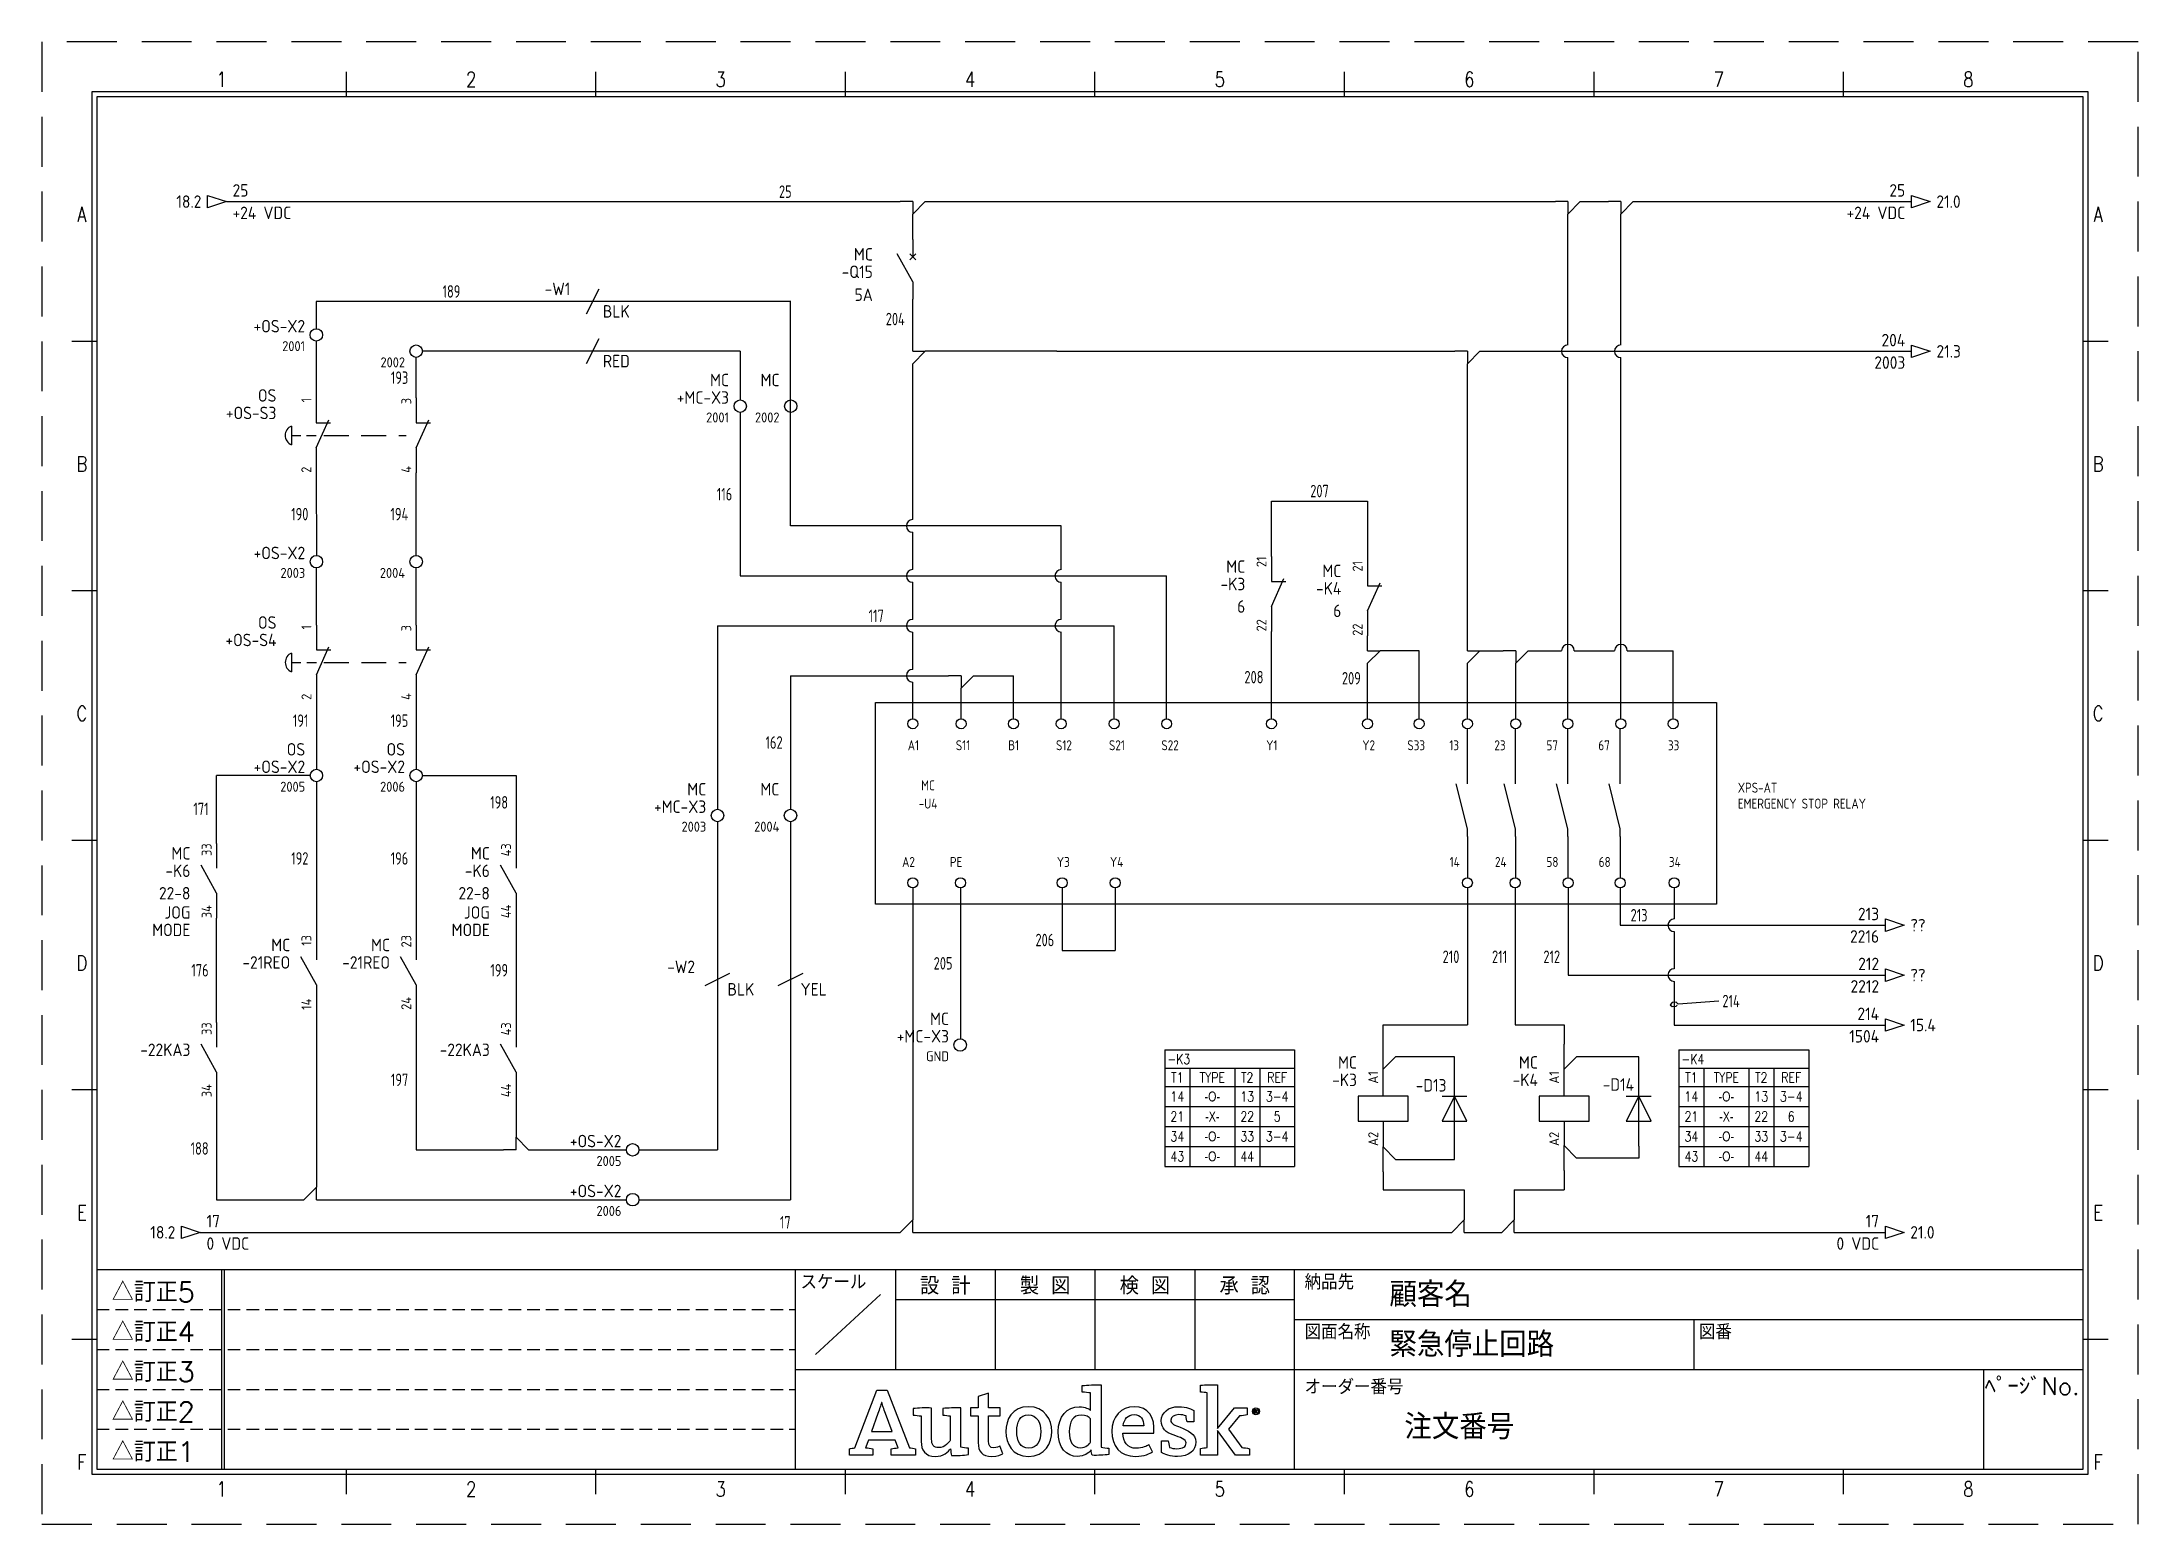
# Model space of a CAD drawing. Header units: millimetres. Extents: x 0 to 420, y 0 to 297.
import ezdxf
from ezdxf.enums import TextEntityAlignment as Align

# ---------------------------------------------------------------- set-up
doc = ezdxf.new("R2010")
doc.units = ezdxf.units.MM
doc.header["$LTSCALE"] = 10
for name, pattern in [('DASHED', [0.75, 0.5, -0.25]), ('DASHEDX2', [1.5, 1, -0.5]), ('HIDDEN', [0.375, 0.25, -0.125])]:
    doc.linetypes.add(name, pattern=pattern)
doc.layers.get('0').update_dxf_attribs({"linetype": 'CONTINUOUS'})
for name, color, linetype in [('BLU_1.0mm^2', 5, 'CONTINUOUS'), ('COMMENT', 4, 'CONTINUOUS'), ('DESC', 150, 'CONTINUOUS'), ('DESCCHILD', 20, 'CONTINUOUS'), ('GRN_1.0mm^2', 3, 'CONTINUOUS'), ('GRN_2.5mm^2', 3, 'CONTINUOUS'), ('GRY_1.5mm^2', 9, 'CONTINUOUS'), ('HIDDEN', 7, 'HIDDEN'), ('LAYER_1', 160, 'CONTINUOUS'), ('LINK', 9, 'DASHED'), ('LOC', 8, 'CONTINUOUS'), ('MISC', 7, 'CONTINUOUS'), ('RED_1.0mm^2', 1, 'CONTINUOUS'), ('SYMS', 7, 'CONTINUOUS'), ('TAGS', 150, 'CONTINUOUS'), ('TERMS', 123, 'CONTINUOUS'), ('TITLE', 4, 'CONTINUOUS'), ('WIRENO', 72, 'CONTINUOUS'), ('WIREREF', 52, 'CONTINUOUS'), ('WIREREF_DEST', 52, 'CONTINUOUS'), ('XREF', 7, 'CONTINUOUS'), ('XREFCHILD', 134, 'CONTINUOUS'), ('YEL_1.0mm^2', 2, 'CONTINUOUS'), ('ZUWAKU', 7, 'CONTINUOUS')]:
    doc.layers.add(name, color=color, linetype=linetype)
doc.styles.get("Standard").update_dxf_attribs({"font": 'romans', "width": 0.8, "bigfont": 'extfont'})
doc.styles.add('WD_IEC', font='isocp2.shx', dxfattribs={"width": 0.9, "height": 4, "bigfont": 'extfont2.shx'})

# ---------------------------------------------------------------- blocks, each defined once
blk = doc.blocks.new('JIS_tblock_a3(L)')
at = {"layer": 'HIDDEN'}
for p, q in [((-398, 32), (-258, 32)), ((-398, 24), (-258, 24)), ((-398, 16), (-258, 16)), ((-398, 8), (-258, 8))]:
    blk.add_line(p, q, dxfattribs=at)
at = {"layer": 'ZUWAKU'}
for p, q in [((-398, 40), (0, 40)), ((-398, 40), (-398, 0)), ((-373, 40), (-373, 0)), ((-372.5, 40), (-372.5, 0)), ((-258, 0), (-258, 40)), ((-238, 40), (-238, 20)), ((-218, 40), (-218, 20)), ((-198, 40), (-198, 20)), ((-178, 40), (-178, 20)), ((-158, 0), (-158, 40)), ((0, 0), (0, 40)), ((-241, 35), (-254, 23)), ((-238, 34), (-158, 34)), ((-158, 30), (0, 30)), ((-78, 30), (-78, 20)), ((-258, 20), (-158, 20)), ((-158, 20), (0, 20)), ((-20, 20), (-20, 0)), ((-398, 0), (0, 0))]:
    blk.add_line(p, q, dxfattribs=at)
at = {"layer": 'TITLE'}
for tag, p, height in [('REVINFO51', (-370, 34), 3), ('ORDER2', (-139, 32.5), 5), ('REVINFO41', (-370, 26), 3), ('SCALE0', (-247.5, 23), 3), ('INFO1', (-139, 22.5), 5), ('REVINFO31', (-370, 18), 3), ('REVINFO21', (-370, 10), 3), ('ORDER1', (-136, 6), 5), ('REVINFO11', (-370, 2), 3)]:
    blk.add_attdef(tag, p, '', height=height, dxfattribs=at)
for tag, p in [('REVDATEY5', (-306, 34)), ('REVDATEM5', (-298, 34)), ('REVDATED5', (-290, 34)), ('REVDESIGN5', (-260, 34)), ('SCALE1', (-251, 29)), ('REVDATEY4', (-306, 26)), ('REVDATEM4', (-298, 26)), ('REVDATED4', (-290, 26)), ('REVDESIGN4', (-260, 26)), ('REVDATEY3', (-306, 18)), ('REVDATEM3', (-298, 18)), ('REVDATED3', (-290, 18)), ('REVDESIGN3', (-260, 18)), ('REVDATEY2', (-306, 10)), ('REVDATEM2', (-298, 10)), ('REVDATED2', (-290, 10)), ('REVDESIGN2', (-260, 10)), ('REVDATEY1', (-306, 2)), ('REVDATEM1', (-298, 2)), ('REVDATED1', (-290, 2)), ('REVDESIGN1', (-260, 2))]:
    blk.add_attdef(tag, text='', height=3, dxfattribs=at).set_placement(p, align=Align.RIGHT)
for tag, height, p in [('DESIGN1', 3, (-228, 27)), ('DESIGN2', 3, (-208, 27)), ('DESIGN3', 3, (-188, 27)), ('DESIGN4', 3, (-168, 27)), ('FILENAME0', 5, (-47.8, 25)), ('PAGE0', 3, (-10.3, 8.6))]:
    blk.add_attdef(tag, text='', height=height, dxfattribs=at).set_placement(p, align=Align.MIDDLE)
at = {"layer": 'TITLE', "flags": 1}
blk.add_attdef('LPAGE0', text='', height=3, dxfattribs=at).set_placement((-11, 3), align=Align.CENTER)
for tag, p in [('TYPE0', (-398, 0)), ('ORDER3', (-398, 0)), ('ORDER4', (-398, 0)), ('ORDER5', (-398, 0)), ('ORDER6', (-398, 0)), ('ORDER7', (-398, 0)), ('ORDER8', (-398, 0)), ('ORDER9', (-398, 0)), ('ORDER10', (-398, 0)), ('ORDER11', (-398, 0)), ('ORDER12', (-398, 0)), ('ORDER13', (-398, 0)), ('ORDER14', (-398, 0)), ('ORDER15', (-398, 0)), ('ORDER16', (-398, 0)), ('ORDER17', (-398, 0)), ('ORDER18', (-398, 0)), ('ORDER19', (-398, 0)), ('ORDER20', (-398, 0)), ('ORDER21', (-398, 0)), ('ORDER22', (-398, 0)), ('ORDER23', (-398, 0)), ('SCALETYPE0', (-398, 0)), ('DATEY1', (-398, 0)), ('DATEM1', (-398, 0)), ('DATED1', (-398, 0)), ('DATEY2', (-398, 0)), ('DATEM2', (-398, 0)), ('DATED2', (-398, 0)), ('BANNAME0', (-398, 0)), ('INFO3', (-398, 0)), ('INFO4', (-398, 0)), ('INFO5', (-398, 0)), ('INFO6', (-398, 0)), ('INFO7', (-398, 0)), ('INFO8', (-398, 0)), ('INFO9', (-398, 0)), ('INFO10', (-398, 0)), ('INFO11', (-398, 0)), ('INFO12', (-398, 0)), ('INFO13', (-398, 0)), ('INFO14', (-398, 0)), ('INFO15', (-398, 0)), ('INFO16', (-398, 0)), ('INFO17', (-398, 0)), ('INFO18', (-398, 0)), ('INFO19', (-398, 0)), ('INFO20', (-398, 0)), ('INFO21', (-398, 0)), ('INFO22', (-398, 0)), ('INFO23', (-398, 0)), ('INFO24', (-398, 0)), ('DATEY3', (-398, 0)), ('DATEM3', (-398, 0)), ('DATED3', (-398, 0)), ('DATEY4', (-398, 0)), ('DATEM4', (-398, 0)), ('DATED4', (-398, 0)), ('DATEY5', (-398, 0)), ('DATEM5', (-398, 0)), ('DATED5', (-398, 0)), ('DATEY6', (-398, 0)), ('DATEM6', (-398, 0)), ('DATED6', (-398, 0)), ('REFERENCETYPE0', (-398, 0)), ('INFO2', (-397.7, 0))]:
    blk.add_attdef(tag, p, '', height=3, dxfattribs=at)
at = {"layer": 'TITLE', "width": 0.8, "flags": 1}
for tag in ['REVINFO12', 'REVINFO13', 'REVINFO22', 'REVINFO23', 'REVINFO32', 'REVINFO33', 'REVINFO42', 'REVINFO43', 'REVINFO52', 'REVINFO53', 'REVINFO61', 'REVINFO62', 'REVINFO63', 'REVINFO71', 'REVINFO72', 'REVINFO73', 'REVINFO81', 'REVINFO82', 'REVINFO83', 'REVDESIGN6', 'REVDESIGN7', 'REVDESIGN8', 'REVDATEY6', 'REVDATEM6', 'REVDATED6', 'REVDATEY7', 'REVDATEM7', 'REVDATED7', 'REVDATEY8', 'REVDATEM8', 'REVDATED8']:
    blk.add_attdef(tag, (-398, 0), '', height=3, dxfattribs=at)
at = {"layer": 'TITLE', "flags": 1}
blk.add_attdef('PAPER0', text='', height=1, dxfattribs=at).set_placement((-3, -1), align=Align.TOP_RIGHT)
at = {"layer": 'ZUWAKU'}
for s, height, p in [('△訂正5', 4, (-395, 33.5)), ('スケール', 3, (-257, 36)), ('納品先', 3, (-156, 36)), ('△訂正4', 4, (-395, 25.5)), ('図面名称', 3, (-156, 26)), ('図番', 3, (-77, 26)), ('△訂正3', 4, (-395, 17.5)), ('オーダー番号', 3, (-156, 15)), ('△訂正2', 4, (-395, 9.5)), ('△訂正1', 4, (-395, 1.5))]:
    blk.add_text(s, height=height, dxfattribs=at).set_placement(p)
for s, p in [('設 計', (-228, 35)), ('製 図', (-208, 35)), ('検 図', (-188, 35)), ('承 認', (-168, 35)), ('ﾍﾟｰｼﾞNo.', (-10.23, 14.88))]:
    blk.add_text(s, height=3.5, dxfattribs=at).set_placement(p, align=Align.CENTER)
blk = doc.blocks.new('AI9-BLK2')
at = {"layer": 'LAYER_1', "color": 7}
blk.add_circle((0, 0), 2.03, dxfattribs=at)
blk.add_open_spline([(1.7, 0), (1.7, -1), (1, -1.8), (0, -1.8), (-1, -1.8), (-1.7, -1), (-1.7, 0), (-1.7, 1), (-1, 1.8), (0, 1.8), (1, 1.8), (1.7, 1), (1.7, 0)], degree=3, knots=[0, 0, 0, 0, 1, 1, 1, 2, 2, 2, 3, 3, 3, 4, 4, 4, 4], dxfattribs=at)
blk = doc.blocks.new('AI9-BLK1')
at = {"layer": 'LAYER_1', "color": 7}
for points, knots in [([(0.7, -1.1), (0.7, -1.1), (0.2, -0.4), (0.2, -0.4), (0.1, -0.2), (0, -0.2), (-0.1, -0.1), (0.3, 0), (0.5, 0.2), (0.5, 0.5), (0.5, 0.8), (0.3, 1.1), (-0.2, 1.1), (-0.2, 1.1), (-0.8, 1.1), (-0.8, 1.1), (-0.8, 1.1), (-0.8, -1.1), (-0.8, -1.1), (-0.8, -1.1), (-0.5, -1.1), (-0.5, -1.1), (-0.5, -1.1), (-0.5, -0.1), (-0.5, -0.1), (-0.4, -0.1), (-0.3, -0.2), (-0.2, -0.3), (-0.2, -0.3), (0.3, -1.1), (0.3, -1.1), (0.3, -1.1), (0.7, -1.1), (0.7, -1.1)], [0, 0, 0, 0, 1, 1, 1, 2, 2, 2, 3, 3, 3, 4, 4, 4, 5, 5, 5, 6, 6, 6, 7, 7, 7, 8, 8, 8, 9, 9, 9, 10, 10, 10, 11, 11, 11, 11]), ([(0.2, 0.5), (0.2, 0.2), (-0.1, 0.1), (-0.3, 0.1), (-0.3, 0.1), (-0.5, 0.1), (-0.5, 0.1), (-0.5, 0.1), (-0.5, 0.8), (-0.5, 0.8), (-0.5, 0.8), (-0.2, 0.8), (-0.2, 0.8), (0.1, 0.8), (0.2, 0.7), (0.2, 0.5)], [0, 0, 0, 0, 1, 1, 1, 2, 2, 2, 3, 3, 3, 4, 4, 4, 5, 5, 5, 5])]:
    blk.add_open_spline(points, degree=3, knots=knots, dxfattribs=at)
blk = doc.blocks.new('JIS_LOGO_BLOCK')
for points, knots in [([(12.07, 1.49), (12.07, 1.49), (7.57, 13.06), (7.57, 13.06), (7.57, 13.06), (5.51, 13.06), (5.51, 13.06), (5.51, 13.06), (1.1, 1.49), (1.1, 1.49), (0.75, 1.45), (0.31, 1.37), (0, 1.28), (0, 1.28), (0, 0), (0, 0), (0, 0), (4.71, 0), (4.71, 0), (4.71, 0), (4.71, 1.28), (4.71, 1.28), (4.26, 1.37), (3.73, 1.47), (3.25, 1.51), (3.25, 1.51), (3.8, 3.02), (3.8, 3.02), (3.8, 3.02), (9.18, 3.02), (9.18, 3.02), (9.18, 3.02), (9.74, 1.49), (9.74, 1.49), (9.26, 1.45), (8.84, 1.37), (8.4, 1.28), (8.4, 1.28), (8.4, 0), (8.4, 0), (8.4, 0), (13.27, 0), (13.27, 0), (13.27, 0), (13.27, 1.28), (13.27, 1.28), (12.99, 1.35), (12.34, 1.49), (12.07, 1.49)], [0, 0, 0, 0, 1, 1, 1, 2, 2, 2, 3, 3, 3, 4, 4, 4, 5, 5, 5, 6, 6, 6, 7, 7, 7, 8, 8, 8, 9, 9, 9, 10, 10, 10, 11, 11, 11, 12, 12, 12, 13, 13, 13, 14, 14, 14, 15, 15, 15, 16, 16, 16, 16]), ([(50.45, 1.6), (50.43, 1.84), (50.42, 2.1), (50.42, 2.37), (50.42, 2.37), (50.42, 14.08), (50.42, 14.08), (49.17, 14.14), (47.76, 14.07), (46.66, 13.95), (46.66, 13.95), (46.66, 12.67), (46.66, 12.67), (47.23, 12.63), (47.87, 12.55), (48.34, 12.48), (48.34, 12.48), (48.34, 12.48), (48.34, 12.48), (48.34, 12.48), (48.34, 8.98), (48.34, 8.98), (47.99, 9.28), (47.3, 9.73), (46.05, 9.73), (43.64, 9.73), (41.83, 7.75), (41.83, 4.73), (41.83, 1.55), (43.4, -0.24), (45.73, -0.24), (47.01, -0.24), (47.87, 0.37), (48.44, 1.06), (48.46, 0.73), (48.56, 0.22), (48.64, 0), (49.8, -0.06), (50.99, 0.02), (52.01, 0.14), (52.01, 0.14), (52.01, 1.41), (52.01, 1.41), (51.51, 1.45), (50.9, 1.53), (50.45, 1.6)], [0, 0, 0, 0, 1, 1, 1, 2, 2, 2, 3, 3, 3, 4, 4, 4, 5, 5, 5, 6, 6, 6, 7, 7, 7, 8, 8, 8, 9, 9, 9, 10, 10, 10, 11, 11, 11, 12, 12, 12, 13, 13, 13, 14, 14, 14, 15, 15, 15, 15]), ([(78.65, 1.57), (78.65, 1.57), (75.95, 5.22), (75.95, 5.22), (75.95, 5.22), (78.18, 7.89), (78.18, 7.89), (78.64, 7.93), (79.3, 8), (79.69, 8.1), (79.69, 8.1), (79.69, 9.49), (79.69, 9.49), (79.69, 9.49), (77.16, 9.49), (77.16, 9.49), (77.16, 9.49), (73.79, 5.35), (73.79, 5.35), (73.79, 5.35), (73.79, 14.12), (73.79, 14.12), (72.64, 14.18), (71.38, 14.12), (70.34, 14.02), (70.34, 14.02), (70.34, 12.67), (70.34, 12.67), (70.82, 12.63), (71.33, 12.56), (71.71, 12.5), (71.71, 12.5), (71.71, 1.55), (71.71, 1.55), (71.24, 1.51), (70.76, 1.44), (70.32, 1.36), (70.32, 1.36), (70.32, 0), (70.32, 0), (70.32, 0), (73.79, 0), (73.79, 0), (73.79, 0), (73.79, 4.96), (73.79, 4.96), (73.79, 4.96), (77.34, 0), (77.34, 0), (77.34, 0), (80.14, 0), (80.14, 0), (80.14, 0), (80.14, 1.31), (80.14, 1.31), (79.61, 1.43), (79.08, 1.51), (78.65, 1.57)], [0, 0, 0, 0, 1, 1, 1, 2, 2, 2, 3, 3, 3, 4, 4, 4, 5, 5, 5, 6, 6, 6, 7, 7, 7, 8, 8, 8, 9, 9, 9, 10, 10, 10, 11, 11, 11, 12, 12, 12, 13, 13, 13, 14, 14, 14, 15, 15, 15, 16, 16, 16, 17, 17, 17, 18, 18, 18, 19, 19, 19, 19]), ([(4.4, 4.74), (4.4, 4.74), (5.71, 8.34), (5.71, 8.34), (6.1, 9.42), (6.24, 9.89), (6.45, 10.59), (6.45, 10.59), (6.49, 10.59), (6.49, 10.59), (6.71, 9.91), (6.84, 9.44), (7.24, 8.34), (7.24, 8.34), (8.54, 4.74), (8.54, 4.74), (8.54, 4.74), (4.4, 4.74), (4.4, 4.74)], [0, 0, 0, 0, 1, 1, 1, 2, 2, 2, 3, 3, 3, 4, 4, 4, 5, 5, 5, 6, 6, 6, 6]), ([(20.45, -0.02), (20.4, 0.22), (20.3, 0.88), (20.28, 1.31), (19.81, 0.69), (18.83, -0.25), (17.22, -0.25), (15.16, -0.25), (14.39, 1.08), (14.39, 2.77), (14.39, 2.77), (14.39, 7.87), (14.39, 7.87), (13.92, 7.94), (13.29, 8.02), (12.8, 8.06), (12.8, 8.06), (12.8, 9.36), (12.8, 9.36), (13.82, 9.46), (15.22, 9.53), (16.47, 9.47), (16.47, 9.47), (16.47, 3.2), (16.47, 3.2), (16.47, 2.14), (16.85, 1.53), (17.92, 1.53), (19.12, 1.53), (20.02, 2.71), (20.22, 2.96), (20.22, 2.96), (20.22, 7.89), (20.22, 7.89), (19.81, 7.94), (19.22, 8.02), (18.73, 8.06), (18.73, 8.06), (18.73, 9.36), (18.73, 9.36), (19.75, 9.49), (21.1, 9.53), (22.3, 9.49), (22.3, 9.49), (22.3, 1.59), (22.3, 1.59), (22.75, 1.51), (23.36, 1.43), (23.87, 1.39), (23.87, 1.39), (23.87, 0.12), (23.87, 0.12), (22.87, 0), (21.59, -0.08), (20.45, -0.02)], [0, 0, 0, 0, 1, 1, 1, 2, 2, 2, 3, 3, 3, 4, 4, 4, 5, 5, 5, 6, 6, 6, 7, 7, 7, 8, 8, 8, 9, 9, 9, 10, 10, 10, 11, 11, 11, 12, 12, 12, 13, 13, 13, 14, 14, 14, 15, 15, 15, 16, 16, 16, 17, 17, 17, 18, 18, 18, 18]), ([(24.28, 7.91), (24.28, 7.91), (24.28, 9.49), (24.28, 9.49), (24.28, 9.49), (25.81, 9.49), (25.81, 9.49), (25.81, 9.49), (25.81, 11.77), (25.81, 11.77), (25.81, 11.77), (27.89, 12.43), (27.89, 12.43), (27.89, 12.43), (27.89, 9.49), (27.89, 9.49), (27.89, 9.49), (30.19, 9.49), (30.19, 9.49), (30.19, 9.49), (30.19, 7.91), (30.19, 7.91), (30.19, 7.91), (27.89, 7.91), (27.89, 7.91), (27.89, 7.91), (27.89, 2.86), (27.89, 2.86), (27.89, 1.92), (28.15, 1.49), (28.91, 1.49), (29.48, 1.49), (29.99, 1.77), (30.17, 1.88), (30.17, 1.88), (30.76, 0.31), (30.76, 0.31), (30.41, 0.12), (29.66, -0.24), (28.54, -0.24), (26.6, -0.24), (25.81, 0.82), (25.81, 2.53), (25.81, 2.53), (25.81, 7.91), (25.81, 7.91), (25.81, 7.91), (24.28, 7.91), (24.28, 7.91)], [0, 0, 0, 0, 1, 1, 1, 2, 2, 2, 3, 3, 3, 4, 4, 4, 5, 5, 5, 6, 6, 6, 7, 7, 7, 8, 8, 8, 9, 9, 9, 10, 10, 10, 11, 11, 11, 12, 12, 12, 13, 13, 13, 14, 14, 14, 15, 15, 15, 16, 16, 16, 16]), ([(35.92, -0.24), (32.64, -0.24), (31.33, 2.39), (31.33, 4.73), (31.33, 7.06), (32.6, 9.73), (35.88, 9.73), (39.14, 9.73), (40.57, 7.12), (40.57, 4.79), (40.57, 2.47), (39.18, -0.24), (35.92, -0.24)], [0, 0, 0, 0, 1, 1, 1, 2, 2, 2, 3, 3, 3, 4, 4, 4, 4]), ([(57.47, 1.39), (58.78, 1.39), (59.59, 1.88), (60.02, 2.14), (60.02, 2.14), (60.74, 0.71), (60.74, 0.71), (60.19, 0.37), (59.17, -0.24), (57.33, -0.24), (54.23, -0.24), (52.58, 1.88), (52.58, 4.81), (52.58, 7.71), (54.49, 9.73), (57.07, 9.73), (59.86, 9.73), (61.29, 7.71), (61, 4.43), (61, 4.43), (54.78, 4.43), (54.78, 4.43), (54.88, 2.71), (55.66, 1.39), (57.47, 1.39)], [0, 0, 0, 0, 1, 1, 1, 2, 2, 2, 3, 3, 3, 4, 4, 4, 5, 5, 5, 6, 6, 6, 7, 7, 7, 8, 8, 8, 8]), ([(66.3, 5.61), (65.23, 6.03), (64.39, 6.28), (64.39, 7.03), (64.39, 7.74), (65.1, 8.14), (66.04, 8.14), (66.57, 8.14), (67.08, 8.04), (67.47, 7.9), (67.52, 7.5), (67.57, 6.89), (67.66, 6.72), (67.66, 6.72), (69.04, 6.72), (69.04, 6.72), (69.04, 6.72), (69.04, 8.96), (69.04, 8.96), (68.66, 9.19), (67.59, 9.73), (65.96, 9.73), (63.94, 9.73), (62.47, 8.56), (62.47, 6.88), (62.47, 5.37), (63.41, 4.59), (64.85, 4.08), (66.31, 3.56), (67.46, 3.2), (67.46, 2.46), (67.46, 1.74), (66.85, 1.32), (65.63, 1.32), (65.13, 1.32), (64.51, 1.42), (64.13, 1.56), (64.07, 2.01), (63.98, 2.69), (63.88, 2.87), (63.88, 2.87), (62.51, 2.87), (62.51, 2.87), (62.51, 2.87), (62.51, 0.55), (62.51, 0.55), (62.51, 0.55), (62.51, 0.55), (62.51, 0.55), (63.11, 0.16), (64.28, -0.26), (65.76, -0.26), (68, -0.26), (69.42, 0.88), (69.42, 2.68), (69.42, 4.29), (67.84, 5.01), (66.3, 5.61)], [0, 0, 0, 0, 1, 1, 1, 2, 2, 2, 3, 3, 3, 4, 4, 4, 5, 5, 5, 6, 6, 6, 7, 7, 7, 8, 8, 8, 9, 9, 9, 10, 10, 10, 11, 11, 11, 12, 12, 12, 13, 13, 13, 14, 14, 14, 15, 15, 15, 16, 16, 16, 17, 17, 17, 18, 18, 18, 19, 19, 19, 19]), ([(35.84, 8.1), (34.15, 8.1), (33.53, 6.67), (33.53, 4.79), (33.53, 2.9), (34.25, 1.41), (35.94, 1.41), (37.65, 1.41), (38.35, 2.82), (38.35, 4.73), (38.35, 6.61), (37.55, 8.1), (35.84, 8.1)], [0, 0, 0, 0, 1, 1, 1, 2, 2, 2, 3, 3, 3, 4, 4, 4, 4]), ([(48.34, 2.61), (48.11, 2.3), (47.38, 1.49), (46.3, 1.49), (44.73, 1.49), (44.05, 2.79), (44.05, 4.75), (44.05, 6.73), (44.89, 8.04), (46.42, 8.04), (47.42, 8.04), (47.97, 7.65), (48.34, 7.32), (48.34, 7.32), (48.34, 2.61), (48.34, 2.61)], [0, 0, 0, 0, 1, 1, 1, 2, 2, 2, 3, 3, 3, 4, 4, 4, 5, 5, 5, 5]), ([(58.98, 5.92), (58.94, 7.12), (58.43, 8.14), (57.04, 8.14), (55.76, 8.14), (55.05, 7.28), (54.84, 5.92), (54.84, 5.92), (58.98, 5.92), (58.98, 5.92)], [0, 0, 0, 0, 1, 1, 1, 2, 2, 2, 3, 3, 3, 3])]:
    blk.add_open_spline(points, degree=3, knots=knots)
at = {"xscale": 0.342899999999986, "yscale": 0.342899999999986, "zscale": 0.342899999999986}
for name, p in [('AI9-BLK2', (81.46, 8.8)), ('AI9-BLK1', (81.53, 8.8))]:
    blk.add_blockref(name, p, dxfattribs=at)
blk = doc.blocks.new('VDV1_25')
for p, q in [((237.14, 48.12), (237.14, 51.12)), ((256.39, 48.12), (256.39, 51.12)), ((277.39, 48.12), (277.39, 51.12)), ((298.39, 48.12), (298.39, 51.12)), ((237.14, 30.12), (232.64, 48.12)), ((256.39, 30.12), (251.89, 48.12)), ((277.39, 30.12), (272.89, 48.12)), ((298.39, 30.12), (293.89, 48.12)), ((237.14, 27.12), (237.14, 30.12)), ((256.39, 27.12), (256.39, 30.12)), ((277.39, 27.12), (277.39, 30.12)), ((298.39, 27.12), (298.39, 30.12))]:
    blk.add_line(p, q)
for centre in [(14.88, 72.25), (34.25, 72.25), (55.25, 72.25), (74.38, 72.25), (95.62, 72.25), (116.62, 72.25), (158.62, 72.25), (197.12, 72.25), (217.78, 72.26), (237.14, 72.25), (256.5, 72.25), (277.38, 72.25), (298.62, 72.25), (319.62, 72.25), (14.88, 8.5), (34, 8.5), (74.75, 8.5), (96, 8.5), (237.12, 8.5), (256.25, 8.5), (277.5, 8.5), (298.38, 8.5), (320, 8.5)]:
    blk.add_circle(centre, 2)
at = {"layer": 'SYMS'}
for p, q in [((0, 80.75), (337, 80.75)), ((0, 0), (0, 80.75)), ((337, 80.75), (337, 0)), ((237.14, 51.12), (237.14, 70.25)), ((256.39, 51.12), (256.39, 70.25)), ((277.39, 51.12), (277.39, 70.25)), ((298.39, 51.12), (298.39, 70.25)), ((237.14, 27.12), (237.12, 10.5)), ((256.39, 27.12), (256.38, 10.5)), ((277.39, 27.12), (277.38, 10.5)), ((298.39, 27.12), (298.38, 10.5)), ((337, 0), (0, 0))]:
    blk.add_line(p, q, dxfattribs=at)
at = {"style": 'WD_IEC', "flags": 1}
for tag, p, height in [('X4TERM01', (12.88, 72.25), 0.256), ('X2TERM01', (14.88, 74.25), 0.256), ('X2TERM02', (34.25, 74.25), 0.256), ('X2TERM03', (55.25, 74.25), 0.256), ('X2TERM04', (74.38, 74.25), 0.256), ('X2TERM05', (95.62, 74.25), 0.256), ('X2TERM06', (116.62, 74.25), 0.256), ('X2TERM07', (158.62, 74.25), 0.256), ('X2TERM08', (197.12, 74.25), 0.256), ('X2TERM09', (217.78, 74.26), 0.256), ('X2TERM10', (237.14, 74.25), 0.256), ('X2TERM11', (256.5, 74.25), 0.256), ('X2TERM12', (277.38, 74.25), 0.256), ('X2TERM13', (298.62, 74.25), 0.256), ('X2TERM14', (319.62, 74.25), 0.256), ('X1TERM14', (321.62, 72.25), 0.256), ('X4TERM15', (12.88, 8.5), 0.256), ('X1TERM23', (322, 8.5), 0.256), ('FAMILY', (0, 0), 0.02), ('CAT', (0, 0), 0.02), ('MFG', (0, 0), 0.02), ('ASSYCODE', (0, 0), 0.02), ('X8TERM15', (14.88, 6.5), 0.256), ('X8TERM16', (34, 6.5), 0.256), ('X8TERM17', (74.75, 6.5), 0.256), ('X8TERM18', (96, 6.5), 0.256), ('X8TERM19', (237.12, 6.5), 0.256), ('X8TERM20', (256.25, 6.5), 0.256), ('X8TERM21', (277.5, 6.5), 0.256), ('X8TERM22', (298.38, 6.5), 0.256), ('X8TERM23', (320, 6.5), 0.256)]:
    blk.add_attdef(tag, p, '', height=height, dxfattribs=at)
at = {"style": 'WD_IEC'}
blk.add_attdef('TAG1', text='', height=4, dxfattribs=at).set_placement((21, 38.25), align=Align.CENTER)
for tag, p in [('DESC1', (345.5, 44.62)), ('DESC2', (345.5, 38.25)), ('INST', (347.85, 24.39)), ('LOC', (347.97, 17.09))]:
    blk.add_attdef(tag, p, '', height=4, dxfattribs=at)
at = {"layer": 'SYMS', "style": 'WD_IEC'}
for tag, p in [('TERM01', (12.88, 61.62)), ('TERM02', (32.12, 61.62)), ('TERM03', (53.12, 61.62)), ('TERM04', (72.25, 61.62)), ('TERM05', (93.5, 61.62)), ('TERM06', (114.5, 61.62)), ('TERM07', (156.5, 61.62)), ('TERM08', (195, 61.62)), ('TERM09', (213.07, 61.62)), ('TERM10', (229.88, 61.62)), ('TERM11', (247.95, 61.62)), ('TERM12', (268.83, 61.62)), ('TERM13', (289.63, 61.62)), ('TERM14', (317.5, 61.62)), ('TERM15', (10.62, 14.88)), ('TERM16', (29.75, 14.88)), ('TERM17', (72.62, 14.88)), ('TERM18', (93.88, 14.88)), ('TERM19', (230.02, 14.88)), ('TERM20', (248.18, 14.88)), ('TERM21', (268.83, 14.88)), ('TERM22', (289.75, 14.88)), ('TERM23', (317.88, 14.88))]:
    blk.add_attdef(tag, p, '', height=4, dxfattribs=at)
blk = doc.blocks.new('VPB22')
for p, q in [((0, 7.5), (0, 2.5)), ((0, -2.5), (2.5, 3.12)), ((0, 2.5), (2.87, 2.5)), ((0, -2.5), (0, -7.5))]:
    blk.add_line(p, q)
at = {"style": 'WD_IEC'}
for tag, p in [('INST', (-5.25, 7.75)), ('LOC', (-5.25, 4.25)), ('TAG2', (-5.25, 0.75)), ('XREF', (-5.25, -3.75)), ('DESC1', (-5.25, -7.6)), ('DESC3', (-5.25, -14.6)), ('DESC2', (-5.25, -11.1))]:
    blk.add_attdef(tag, text='', height=2.5, dxfattribs=at).set_placement(p, align=Align.RIGHT)
blk.add_attdef('TERM01', text='', height=2, rotation=90, dxfattribs=at).set_placement((-1, 7.5), align=Align.RIGHT)
at = {"style": 'WD_IEC', "flags": 1}
for tag, p, height in [('X2TERM01', (0, 7.5), 0.32), ('X4LINK', (-2, 0), 0.32), ('X1LINK', (1.11, 0), 0.32), ('CONTACT', (4, -3.5), 1), ('FAMILY', (4, -5), 1), ('X8TERM02', (0, -7.5), 0.32)]:
    blk.add_attdef(tag, p, '', height=height, dxfattribs=at)
at = {"style": 'WD_IEC'}
blk.add_attdef('TERM02', (-1, -7.5), '', height=2, rotation=90, dxfattribs=at)
blk = doc.blocks.new('VDI1')
for p, q in [((0, 7.5), (0, -7.5)), ((0, -2.5), (-2.5, 2.5)), ((-2.5, 2.5), (2.5, 2.5)), ((2.5, 2.5), (0, -2.5)), ((-2.5, -2.5), (2.5, -2.5))]:
    blk.add_line(p, q)
at = {"style": 'WD_IEC'}
for tag, p in [('INST', (-5.5, 10.25)), ('LOC', (-5.5, 6.75)), ('TAG1', (-5.5, 3.25)), ('DESC1', (-5.5, -6.35)), ('DESC2', (-5.5, -9.85)), ('DESC3', (-5.5, -13.35))]:
    blk.add_attdef(tag, text='', height=2.5, dxfattribs=at).set_placement(p, align=Align.RIGHT)
blk.add_attdef('TERM01', text='', height=2, rotation=90, dxfattribs=at).set_placement((-1, 7.5), align=Align.RIGHT)
at = {"style": 'WD_IEC', "flags": 1}
for tag, p, height in [('X2TERM01', (0, 7.5), 0.32), ('ASSYCODE', (1, -4), 1), ('X8TERM02', (0, -7.5), 0.32), ('FAMILY', (1, -5.5), 1), ('CATDESC', (1, -7), 1)]:
    blk.add_attdef(tag, p, '', height=height, dxfattribs=at)
at = {"style": 'WD_IEC', "flags": 9}
for tag, p in [('MFG', (-5.5, -0.25)), ('CAT', (-5.5, -2.75))]:
    blk.add_attdef(tag, text='', height=1.5, dxfattribs=at).set_placement(p, align=Align.RIGHT)
at = {"style": 'WD_IEC'}
blk.add_attdef('TERM02', (-1, -7.5), '', height=2, rotation=90, dxfattribs=at)
blk = doc.blocks.new('HA1S1')
blk.add_lwpolyline([(0, 1.25), (3.75, 0), (0, -1.25)], close=True)
at = {"style": 'WD_IEC'}
for tag, height, flags, p in [('WIRENO', 2.5, 8, (-1.25, 1)), ('SIGCODE', 1, 1, (5, 1.8))]:
    blk.add_attdef(tag, text='', height=height, dxfattribs=dict(at, flags=flags)).set_placement(p, align=Align.RIGHT)
at = {"style": 'WD_IEC', "flags": 1}
blk.add_attdef('X4TERM01', (0, 0), '', height=0.32, dxfattribs=at)
at = {"style": 'WD_IEC'}
blk.add_attdef('XREF', text='', height=2.5, dxfattribs=at).set_placement((5, 0), align=Align.MIDDLE_LEFT)
blk.add_attdef('DESC1', text='', height=2.5, dxfattribs=at).set_placement((-1.25, -1), align=Align.TOP_RIGHT)
blk = doc.blocks.new('HW02')
for p, q in [((-1.25, -2.5), (1.25, 2.5)), ((1.25, 0), (-1.25, 0))]:
    blk.add_line(p, q)
at = {"style": 'WD_IEC', "flags": 1}
for tag, height, p in [('INST', 2.5, (-4.5, 8.25)), ('LOC', 2.5, (-4.5, 4.75)), ('XREF', 2.7, (-4.5, -3.75)), ('DESC1', 2.5, (-4.5, -7.75)), ('DESC3', 2.5, (-4.5, -14.75)), ('DESC2', 2.5, (-4.5, -11.25))]:
    blk.add_attdef(tag, text='', height=height, dxfattribs=at).set_placement(p, align=Align.RIGHT)
at = {"style": 'WD_IEC'}
blk.add_attdef('TAG2', text='', height=2.5, dxfattribs=at).set_placement((-4.5, 1.25), align=Align.RIGHT)
at = {"style": 'WD_IEC', "flags": 1}
for tag, p, height in [('X4TERM01', (-1.25, 0), 0.36), ('X2LINK', (0, 1), 0.32), ('X1TERM01', (1.25, 0), 0.36), ('X8LINK', (0, -1), 0.32), ('FAMILY', (3.06, -11.76), 1)]:
    blk.add_attdef(tag, p, '', height=height, dxfattribs=at)
at = {"style": 'WD_IEC'}
blk.add_attdef('RATING1', text='', height=2.5, dxfattribs=at).set_placement((2, -2), align=Align.MIDDLE_LEFT)
blk = doc.blocks.new('VPB12M')
for p, q in [((0, 7.5), (0, 2.5)), ((-5, 1.875), (-5, -1.875)), ((-5, 0), (-3.125, 0)), ((-1.94444, 0), (0, 0)), ((0, -2.5), (2.5, 3.125)), ((0, 2.5), (2.8678, 2.5)), ((0, -2.5), (0, -7.5))]:
    blk.add_line(p, q)
blk.add_arc((-4.21875, 0), 2.03125, 112.6198649, 247.3801351)
at = {"style": 'WD_IEC'}
for tag, p in [('INST', (-8, 10.25)), ('LOC', (-8, 6.75)), ('TAG1', (-8, 3.25)), ('DESC1', (-8, -10.35)), ('DESC2', (-8, -13.85)), ('DESC3', (-8, -17.35))]:
    blk.add_attdef(tag, text='', height=2.5, dxfattribs=at).set_placement(p, align=Align.RIGHT)
blk.add_attdef('TERM01', text='', height=2, rotation=90, dxfattribs=at).set_placement((-1, 7.5), align=Align.RIGHT)
at = {"style": 'WD_IEC', "flags": 1}
for tag, p, height in [('X2TERM01', (0, 7.5), 0.32), ('CONTACT', (0.5, 4.5), 1), ('X1LINK', (1.5, 0), 0.32), ('ASSYCODE', (1, -4), 1), ('X8TERM02', (0, -7.5), 0.32), ('FAMILY', (1, -5.5), 1), ('CATDESC', (1, -7), 1)]:
    blk.add_attdef(tag, p, '', height=height, dxfattribs=at)
at = {"style": 'WD_IEC', "flags": 9}
for tag, p in [('MFG', (-8.5, -0.25)), ('CAT', (-8.5, -2.75))]:
    blk.add_attdef(tag, text='', height=1.5, dxfattribs=at).set_placement(p, align=Align.RIGHT)
at = {"style": 'WD_IEC'}
blk.add_attdef('TERM02', (-1, -7.5), '', height=2, rotation=90, dxfattribs=at)
at = {"lineweight": 15, "style": 'WD_IEC'}
blk.add_attdef('XREF', text='', height=2.5, dxfattribs=at).set_placement((-8, -6.35), align=Align.RIGHT)
blk = doc.blocks.new('VCR21')
for p, q in [((0, 7.5), (0, 2.5)), ((0, -2.5), (-3.125, 3.125)), ((0, -2.5), (0, -7.5))]:
    blk.add_line(p, q)
at = {"style": 'WD_IEC'}
for tag, p in [('INST', (-5.25, 7.75)), ('LOC', (-5.25, 4.25)), ('TAG2', (-5.25, 0.75)), ('XREF', (-5.25, -3.75)), ('DESC1', (-5.25, -7.6)), ('DESC3', (-5.25, -14.6)), ('DESC2', (-5.25, -11.1))]:
    blk.add_attdef(tag, text='', height=2.5, dxfattribs=at).set_placement(p, align=Align.RIGHT)
blk.add_attdef('TERM01', text='', height=2, rotation=90, dxfattribs=at).set_placement((-1, 7.5), align=Align.RIGHT)
at = {"style": 'WD_IEC', "flags": 1}
for tag, p, height in [('X2TERM01', (0, 7.5), 0.32), ('X4LINK', (-2, 0), 0.32), ('X1LINK', (-0.5, 0), 0.32), ('CONTACT', (4, -3.5), 1), ('FAMILY', (4, -5), 1), ('X8TERM02', (0, -7.5), 0.32)]:
    blk.add_attdef(tag, p, '', height=height, dxfattribs=at)
at = {"style": 'WD_IEC'}
blk.add_attdef('TERM02', (-1, -7.5), '', height=2, rotation=90, dxfattribs=at)
blk = doc.blocks.new('HW01')
for p, q in [((-1.25, -2.5), (1.25, 2.5)), ((1.25, 0), (-1.25, 0))]:
    blk.add_line(p, q)
at = {"style": 'WD_IEC', "flags": 1}
for tag, height, p in [('INST', 2.5, (-4.5, 8.25)), ('LOC', 2.5, (-4.5, 4.75)), ('XREF', 2.7, (-4.5, -3.75)), ('DESC1', 2.5, (-4.5, -7.75)), ('DESC3', 2.5, (-4.5, -14.75)), ('DESC2', 2.5, (-4.5, -11.25))]:
    blk.add_attdef(tag, text='', height=height, dxfattribs=at).set_placement(p, align=Align.RIGHT)
at = {"style": 'WD_IEC'}
blk.add_attdef('TAG1', text='', height=2.5, dxfattribs=at).set_placement((-4.5, 1.25), align=Align.RIGHT)
at = {"style": 'WD_IEC', "flags": 1}
for tag, p, height in [('X4TERM01', (-1.25, 0), 0.36), ('X2LINK', (0, 1), 0.32), ('X1TERM01', (1.25, 0), 0.36), ('X8LINK', (0, -1), 0.32), ('MFG', (3.06, -7.26), 1), ('CAT', (3.06, -8.76), 1), ('ASSYCODE', (3.06, -10.26), 1), ('FAMILY', (3.06, -11.76), 1), ('CATDESC', (3.06, -13.26), 1)]:
    blk.add_attdef(tag, p, '', height=height, dxfattribs=at)
at = {"style": 'WD_IEC'}
blk.add_attdef('RATING1', text='', height=2.5, dxfattribs=at).set_placement((2, -2), align=Align.MIDDLE_LEFT)
blk = doc.blocks.new('VCR1')
for p, q in [((0, 2.5), (0, 7.5)), ((0, -2.5), (0, -7.5))]:
    blk.add_line(p, q)
blk.add_lwpolyline([(-5, 2.5), (-5, -2.5), (5, -2.5), (5, 2.5)], close=True)
at = {"style": 'WD_IEC'}
for tag, p in [('INST', (-5.25, 11.5)), ('LOC', (-5.25, 8)), ('TAG1', (-5.25, 4.5)), ('DESC2', (-5.25, -10.35)), ('DESC1', (-5.25, -6.85)), ('DESC3', (-5.25, -13.85))]:
    blk.add_attdef(tag, text='', height=2.5, dxfattribs=at).set_placement(p, align=Align.RIGHT)
blk.add_attdef('TERM01', text='', height=2, rotation=90, dxfattribs=at).set_placement((-1, 7.5), align=Align.RIGHT)
at = {"style": 'WD_IEC', "flags": 1}
for tag, p, height in [('X2TERM01', (0, 7.5), 0.32), ('X4LINK', (-5, 0), 0.32), ('X1LINK', (5, 0), 0.32), ('ASSYCODE', (1, -4), 1), ('X8TERM02', (0, -7.5), 0.32), ('FAMILY', (1, -5.5), 1), ('CATDESC', (1, -7), 1)]:
    blk.add_attdef(tag, p, '', height=height, dxfattribs=at)
at = {"style": 'WD_IEC', "flags": 9}
for tag, p in [('MFG', (-6, 1)), ('CAT', (-6, -1.5))]:
    blk.add_attdef(tag, text='', height=1.5, dxfattribs=at).set_placement(p, align=Align.RIGHT)
at = {"style": 'WD_IEC'}
blk.add_attdef('TERM02', (-1, -7.5), '', height=2, rotation=90, dxfattribs=at)
at = {"lineweight": 9, "style": 'WD_IEC'}
for tag, p in [('NO', (-5.5, -16.5)), ('NC', (-5.5, -20))]:
    blk.add_attdef(tag, text='', height=2.5, dxfattribs=at).set_placement(p, align=Align.TOP_RIGHT)
for tag, p in [('XREFNO', (-4, -16.5)), ('XREFNC', (-4, -20))]:
    blk.add_attdef(tag, text='', height=2.5, dxfattribs=at).set_placement(p, align=Align.TOP_LEFT)
blk = doc.blocks.new('VCR22')
for p, q in [((0, 7.5), (0, 2.5)), ((0, -2.5), (2.5, 3.12)), ((0, 2.5), (2.87, 2.5)), ((0, -2.5), (0, -7.5))]:
    blk.add_line(p, q)
at = {"style": 'WD_IEC'}
for tag, p in [('INST', (-5.25, 7.75)), ('LOC', (-5.25, 4.25)), ('TAG2', (-5.25, 0.75)), ('XREF', (-5.25, -3.75)), ('DESC1', (-5.25, -7.6)), ('DESC3', (-5.25, -14.6)), ('DESC2', (-5.25, -11.1))]:
    blk.add_attdef(tag, text='', height=2.5, dxfattribs=at).set_placement(p, align=Align.RIGHT)
blk.add_attdef('TERM01', text='', height=2, rotation=90, dxfattribs=at).set_placement((-1, 7.5), align=Align.RIGHT)
at = {"style": 'WD_IEC', "flags": 1}
for tag, p, height in [('X2TERM01', (0, 7.5), 0.32), ('X4LINK', (-2, 0), 0.32), ('X1LINK', (1.11, 0), 0.32), ('CONTACT', (4, -3.5), 1), ('FAMILY', (4, -5), 1), ('X8TERM02', (0, -7.5), 0.32)]:
    blk.add_attdef(tag, p, '', height=height, dxfattribs=at)
at = {"style": 'WD_IEC'}
blk.add_attdef('TERM02', (-1, -7.5), '', height=2, rotation=90, dxfattribs=at)
blk = doc.blocks.new('HA1D3')
blk.add_lwpolyline([(0, 0), (-3.75, -1.25), (-3.75, 1.25)], close=True)
at = {"style": 'WD_IEC'}
blk.add_attdef('XREF', text='', height=2.5, dxfattribs=at).set_placement((-5, 0), align=Align.MIDDLE_RIGHT)
at = {"style": 'WD_IEC', "flags": 1}
blk.add_attdef('SIGCODE', text='', height=1, dxfattribs=at).set_placement((-2.5, 1.8), align=Align.RIGHT)
at = {"style": 'WD_IEC'}
for tag, p, height, flags in [('X1TERM01', (0, 0), 0.32, 1), ('WIRENO', (1.25, 1), 2.5, 8)]:
    blk.add_attdef(tag, p, '', height=height, dxfattribs=dict(at, flags=flags))
blk.add_attdef('DESC1', text='', height=2.5, dxfattribs=at).set_placement((1.25, -1), align=Align.TOP_LEFT)
blk = doc.blocks.new('VT0002')
blk.add_circle((0, 0), 1.25)
at = {"style": 'WD_IEC'}
for tag, p in [('INST', (-2.25, 7.5)), ('LOC', (-2.25, 4))]:
    blk.add_attdef(tag, text='', height=2.5, dxfattribs=at).set_placement(p, align=Align.RIGHT)
at = {"style": 'WD_IEC', "flags": 1}
for tag, p, height in [('ASSYCODE', (2.75, 10.75), 1), ('CATDESC', (2.75, 9.25), 1), ('MFG', (2.75, 7.25), 1.5), ('CAT', (2.75, 4.75), 1.5), ('X4TERM01', (-1.25, 0), 0.32), ('X4PIN01', (-1.25, 1), 0.4), ('X4TERMDESC01', (-1.25, 0.5), 0.4), ('X2TERM01', (0, 1.25), 0.32), ('X2PIN01', (0, 2.25), 0.4), ('X2TERMDESC01', (0, 1.75), 0.4), ('X8PIN01', (0, -0.25), 0.4), ('X1TERM01', (1.25, 0), 0.32), ('X1PIN01', (1.25, 1), 0.4), ('X1TERMDESC01', (1.25, 0.5), 0.4), ('X8TERM01', (0, -1.25), 0.32), ('X8TERMDESC01', (0, -0.75), 0.4), ('STRIPSEQ', (0, -3), 0.4), ('LINKTERM', (0, -2), 0.4)]:
    blk.add_attdef(tag, p, '', height=height, dxfattribs=at)
at = {"style": 'WD_IEC', "flags": 8}
for tag, height, p in [('TAGSTRIP', 2.5, (-2.25, 0.5)), ('TERM01', 2, (-2.25, -3.25))]:
    blk.add_attdef(tag, text='', height=height, dxfattribs=at).set_placement(p, align=Align.RIGHT)
blk = doc.blocks.new('VT1002')
blk.add_circle((0, 0), 1.25)
at = {"style": 'WD_IEC'}
for tag, p in [('INST', (-2.25, 7.5)), ('LOC', (-2.25, 4))]:
    blk.add_attdef(tag, text='', height=2.5, dxfattribs=at).set_placement(p, align=Align.RIGHT)
at = {"style": 'WD_IEC', "flags": 1}
for tag, p, height in [('ASSYCODE', (2.75, 10.75), 1), ('CATDESC', (2.75, 9.25), 1), ('MFG', (2.75, 7.25), 1.5), ('CAT', (2.75, 4.75), 1.5), ('X4TERM01', (-1.25, 0), 0.32), ('X4PIN01', (-1.25, 1), 0.4), ('X4TERMDESC01', (-1.25, 0.5), 0.4), ('X2TERM01', (0, 1.25), 0.32), ('X2PIN01', (0, 2.25), 0.4), ('X2TERMDESC01', (0, 1.75), 0.4), ('X8PIN01', (0, -0.25), 0.4), ('X1TERM01', (1.25, 0), 0.32), ('X1PIN01', (1.25, 1), 0.4), ('X1TERMDESC01', (1.25, 0.5), 0.4), ('X8TERM01', (0, -1.25), 0.32), ('X8TERMDESC01', (0, -0.75), 0.4), ('STRIPSEQ', (0, -3), 0.4), ('LINKTERM', (0, -2), 0.4)]:
    blk.add_attdef(tag, p, '', height=height, dxfattribs=at)
at = {"style": 'WD_IEC', "flags": 8}
for tag, height, p in [('TAGSTRIP', 2.5, (-2.25, 0.5)), ('TERM01', 2, (-2.25, -3.25))]:
    blk.add_attdef(tag, text='', height=height, dxfattribs=at).set_placement(p, align=Align.RIGHT)
blk = doc.blocks.new('WD_WNH')
at = {"linetype": 'Continuous', "style": 'WD_IEC', "width": 0.8}
blk.add_attdef('WIRENO', text='', height=2.5, dxfattribs=at).set_placement((0, 0.75), align=Align.CENTER)
at = {"style": 'WD_IEC', "flags": 1}
for tag, p in [('W08USER', (0, 0.375)), ('W04USER', (0, 0.875)), ('W05USER', (0, 0.75)), ('W09USER', (0, 0.25)), ('W03USER', (0, 1)), ('W06USER', (0, 0.625)), ('W07USER', (0, 0.5)), ('W02USER', (0, 1.125)), ('W01USER', (0, 1.25)), ('W10USER', (0, 0.125))]:
    blk.add_attdef(tag, text='', height=0.08, dxfattribs=at).set_placement(p, align=Align.CENTER)
blk = doc.blocks.new('WD_WNV')
at = {"linetype": 'Continuous', "style": 'WD_IEC', "width": 0.8}
blk.add_attdef('WIRENO', text='', height=2.5, dxfattribs=at).set_placement((-1.6, 0), align=Align.MIDDLE_RIGHT)
at = {"style": 'WD_IEC', "flags": 1}
for tag, p in [('W08USER', (-1, 0.375)), ('W04USER', (-1, 0.875)), ('W05USER', (-1, 0.75)), ('W09USER', (-1, 0.25)), ('W03USER', (-1, 1)), ('W06USER', (-1, 0.625)), ('W07USER', (-1, 0.5)), ('W02USER', (-1, 1.125)), ('W01USER', (-1, 1.25)), ('W10USER', (-1, 0.125))]:
    blk.add_attdef(tag, text='', height=0.08, dxfattribs=at).set_placement(p, align=Align.CENTER)
blk = doc.blocks.new('VW01')
for p, q in [((-2.5, -1.25), (2.5, 1.25)), ((0, 1.25), (0, -1.25))]:
    blk.add_line(p, q)
at = {"style": 'WD_IEC', "flags": 1}
for tag, height, p in [('INST', 2.5, (-4.5, 8.25)), ('LOC', 2.5, (-4.5, 4.75)), ('XREF', 2.7, (-4.5, -3.75)), ('DESC1', 2.5, (-4.5, -7.75)), ('DESC3', 2.5, (-4.5, -14.75)), ('DESC2', 2.5, (-4.5, -11.25))]:
    blk.add_attdef(tag, text='', height=height, dxfattribs=at).set_placement(p, align=Align.RIGHT)
at = {"style": 'WD_IEC'}
blk.add_attdef('TAG1', text='', height=2.5, dxfattribs=at).set_placement((-4.5, 1.25), align=Align.RIGHT)
at = {"style": 'WD_IEC', "flags": 1}
for tag, p, height in [('X4LINK', (-1, 0), 0.32), ('X2TERM01', (0, 1.25), 0.32), ('X1LINK', (1, 0), 0.32), ('X8TERM01', (0, -1.25), 0.32), ('MFG', (3.06, -7.26), 1), ('CAT', (3.06, -8.76), 1), ('ASSYCODE', (3.06, -10.26), 1), ('FAMILY', (3.06, -11.76), 1), ('CATDESC', (3.06, -13.26), 1)]:
    blk.add_attdef(tag, p, '', height=height, dxfattribs=at)
at = {"style": 'WD_IEC'}
blk.add_attdef('RATING1', text='', height=2.5, dxfattribs=at).set_placement((2, -2), align=Align.MIDDLE_LEFT)
blk = doc.blocks.new('VW02')
for p, q in [((-2.5, -1.25), (2.5, 1.25)), ((0, 1.25), (0, -1.25))]:
    blk.add_line(p, q)
at = {"style": 'WD_IEC', "flags": 1}
for tag, height, p in [('INST', 2.5, (-4.5, 8.25)), ('LOC', 2.5, (-4.5, 4.75)), ('XREF', 2.7, (-4.5, -3.75)), ('DESC1', 2.5, (-4.5, -7.75)), ('DESC3', 2.5, (-4.5, -14.75)), ('DESC2', 2.5, (-4.5, -11.25))]:
    blk.add_attdef(tag, text='', height=height, dxfattribs=at).set_placement(p, align=Align.RIGHT)
at = {"style": 'WD_IEC'}
blk.add_attdef('TAG2', text='', height=2.5, dxfattribs=at).set_placement((-4.5, 1.25), align=Align.RIGHT)
at = {"style": 'WD_IEC', "flags": 1}
for tag, p, height in [('X4LINK', (-1, 0), 0.32), ('X2TERM01', (0, 1.25), 0.32), ('X1LINK', (1, 0), 0.32), ('X8TERM01', (0, -1.25), 0.32), ('FAMILY', (3.06, -11.76), 1)]:
    blk.add_attdef(tag, p, '', height=height, dxfattribs=at)
at = {"style": 'WD_IEC'}
blk.add_attdef('RATING1', text='', height=2.5, dxfattribs=at).set_placement((2, -2), align=Align.MIDDLE_LEFT)
blk = doc.blocks.new('HT0002')
blk.add_circle((0, 0), 1.25)
at = {"style": 'WD_IEC'}
for tag, p in [('INST', (-2.25, 7.5)), ('LOC', (-2.25, 4))]:
    blk.add_attdef(tag, text='', height=2.5, dxfattribs=at).set_placement(p, align=Align.RIGHT)
at = {"style": 'WD_IEC', "flags": 1}
for tag, p, height in [('ASSYCODE', (2.75, 10.75), 1), ('CATDESC', (2.75, 9.25), 1), ('MFG', (2.75, 7.25), 1.5), ('CAT', (2.75, 4.75), 1.5), ('X4TERM01', (-1.25, 0), 0.32), ('X4PIN01', (-1.25, 1), 0.4), ('X4TERMDESC01', (-1.25, 0.5), 0.4), ('X2TERM01', (0, 1.25), 0.32), ('X2PIN01', (0, 2.25), 0.4), ('X2TERMDESC01', (0, 1.75), 0.4), ('X8PIN01', (0, -0.25), 0.4), ('X1TERM01', (1.25, 0), 0.32), ('X1PIN01', (1.25, 1), 0.4), ('X1TERMDESC01', (1.25, 0.5), 0.4), ('X8TERM01', (0, -1.25), 0.32), ('X8TERMDESC01', (0, -0.75), 0.4), ('STRIPSEQ', (0, -3), 0.4), ('LINKTERM', (0, -2), 0.4)]:
    blk.add_attdef(tag, p, '', height=height, dxfattribs=at)
at = {"style": 'WD_IEC', "flags": 8}
for tag, height, p in [('TAGSTRIP', 2.5, (-2.25, 0.5)), ('TERM01', 2, (-2.25, -3.25))]:
    blk.add_attdef(tag, text='', height=height, dxfattribs=at).set_placement(p, align=Align.RIGHT)
blk = doc.blocks.new('JIS_border_a3(L)')
at = {"layer": 'ZUWAKU', "color": 5, "linetype": 'DASHEDX2'}
for p, q in [((420, 297), (0, 297)), ((0, 297), (0, 0)), ((420, 0), (420, 297)), ((0, 0), (420, 0))]:
    blk.add_line(p, q, dxfattribs=at)
at = {"layer": 'ZUWAKU'}
for p, q in [((61, 286), (61, 291)), ((111, 286), (111, 291)), ((161, 286), (161, 291)), ((211, 286), (211, 291)), ((261, 286), (261, 291)), ((311, 286), (311, 291)), ((361, 286), (361, 291)), ((11, 237), (6, 237)), ((414, 237), (409, 237)), ((11, 187), (6, 187)), ((414, 187), (409, 187)), ((11, 137), (6, 137)), ((414, 137), (409, 137)), ((11, 87), (6, 87)), ((414, 87), (409, 87)), ((11, 37), (6, 37)), ((414, 37), (409, 37)), ((61, 6), (61, 11)), ((111, 6), (111, 11)), ((161, 6), (161, 11)), ((211, 6), (211, 11)), ((261, 6), (261, 11)), ((311, 6), (311, 11)), ((361, 6), (361, 11))]:
    blk.add_line(p, q, dxfattribs=at)
at = {"layer": 'ZUWAKU', "color": 5}
for p, q in [((10, 287), (10, 10)), ((410, 287), (10, 287)), ((11, 286), (11, 11)), ((409, 286), (11, 286)), ((409, 11), (409, 286)), ((410, 10), (410, 287)), ((10, 10), (410, 10)), ((11, 11), (409, 11))]:
    blk.add_line(p, q, dxfattribs=at)
at = {"layer": 'COMMENT', "width": 0.8}
for s, p in [('1', (36, 289.5)), ('2', (86, 289.5)), ('3', (136, 289.5)), ('4', (186, 289.5)), ('5', (236, 289.5)), ('6', (286, 289.5)), ('7', (336, 289.5)), ('8', (386, 289.5)), ('A', (8, 262.43)), ('A', (412, 262.43)), ('B', (8, 212.43)), ('B', (412, 212.43)), ('C', (8, 162.43)), ('C', (412, 162.43)), ('D', (8, 112.43)), ('D', (412, 112.43)), ('E', (8, 62.43)), ('E', (412, 62.43)), ('F', (8, 12.43)), ('F', (412, 12.43)), ('1', (36, 7)), ('2', (86, 7)), ('3', (136, 7)), ('4', (186, 7)), ('5', (236, 7)), ('6', (286, 7)), ('7', (336, 7)), ('8', (386, 7))]:
    blk.add_text(s, height=3, dxfattribs=at).set_placement(p, align=Align.MIDDLE)
blk = doc.blocks.new('*T25')
at = {"layer": 'MISC', "color": 0, "linetype": 'ByBlock', "lineweight": -2}
for p, q in [((0, 0), (26, 0)), ((0, 0), (0, -23.33)), ((26, 0), (26, -23.33)), ((0, -3.67), (26, -3.67)), ((5, -3.67), (5, -23.33)), ((14, -3.67), (14, -23.33)), ((19, -3.67), (19, -23.33)), ((0, -7.33), (26, -7.33)), ((0, -11.33), (26, -11.33)), ((0, -15.33), (26, -15.33)), ((0, -19.33), (26, -19.33)), ((0, -23.33), (26, -23.33))]:
    blk.add_line(p, q, dxfattribs=at)
at = {"layer": 'MISC', "color": 0, "char_height": 2}
for s, insert, width, attachment_point in [('-K3', (0.5, -1.83), 25, 4), ('T1', (2.5, -5.5), 4, 5), ('14', (2.5, -9.33), 4, 5), ('TYPE', (9.5, -5.5), 8, 5), ('{\\Facaderef.shx|c0;-O-}', (9.5, -9.33), 8, 5), ('T2', (16.5, -5.5), 4, 5), ('13', (16.5, -9.33), 4, 5), ('3-4', (22.5, -9.33), 6, 5), ('REF', (22.5, -5.5), 6, 5), ('21', (2.5, -13.33), 4, 5), ('{\\Facaderef.shx|c0;-X-}', (9.5, -13.33), 8, 5), ('22', (16.5, -13.33), 4, 5), ('5', (22.5, -13.33), 6, 5), ('34', (2.5, -17.33), 4, 5), ('{\\Facaderef.shx|c0;-O-}', (9.5, -17.33), 8, 5), ('33', (16.5, -17.33), 4, 5), ('3-4', (22.5, -17.33), 6, 5), ('43', (2.5, -21.33), 4, 5), ('{\\Facaderef.shx|c0;-O-}', (9.5, -21.33), 8, 5), ('44', (16.5, -21.33), 4, 5)]:
    blk.add_mtext(s, dxfattribs=dict(at, insert=insert, width=width, attachment_point=attachment_point))
blk = doc.blocks.new('*T26')
at = {"layer": 'MISC', "color": 0, "linetype": 'ByBlock', "lineweight": -2}
for p, q in [((0, 0), (26, 0)), ((0, 0), (0, -23.33)), ((26, 0), (26, -23.33)), ((0, -3.67), (26, -3.67)), ((5, -3.67), (5, -23.33)), ((14, -3.67), (14, -23.33)), ((19, -3.67), (19, -23.33)), ((0, -7.33), (26, -7.33)), ((0, -11.33), (26, -11.33)), ((0, -15.33), (26, -15.33)), ((0, -19.33), (26, -19.33)), ((0, -23.33), (26, -23.33))]:
    blk.add_line(p, q, dxfattribs=at)
at = {"layer": 'MISC', "color": 0, "char_height": 2}
for s, insert, width, attachment_point in [('-K4', (0.5, -1.83), 25, 4), ('T1', (2.5, -5.5), 4, 5), ('14', (2.5, -9.33), 4, 5), ('TYPE', (9.5, -5.5), 8, 5), ('{\\Facaderef.shx|c0;-O-}', (9.5, -9.33), 8, 5), ('T2', (16.5, -5.5), 4, 5), ('13', (16.5, -9.33), 4, 5), ('3-4', (22.5, -9.33), 6, 5), ('REF', (22.5, -5.5), 6, 5), ('21', (2.5, -13.33), 4, 5), ('{\\Facaderef.shx|c0;-X-}', (9.5, -13.33), 8, 5), ('22', (16.5, -13.33), 4, 5), ('6', (22.5, -13.33), 6, 5), ('34', (2.5, -17.33), 4, 5), ('{\\Facaderef.shx|c0;-O-}', (9.5, -17.33), 8, 5), ('33', (16.5, -17.33), 4, 5), ('3-4', (22.5, -17.33), 6, 5), ('43', (2.5, -21.33), 4, 5), ('{\\Facaderef.shx|c0;-O-}', (9.5, -21.33), 8, 5), ('44', (16.5, -21.33), 4, 5)]:
    blk.add_mtext(s, dxfattribs=dict(at, insert=insert, width=width, attachment_point=attachment_point))
blk = doc.blocks.new('HT0_812')
at = {"layer": 'GRY_1.5mm^2'}
for p, q in [((0, 0), (0, 2.5)), ((0, 0), (2.5, 0)), ((2.5, 0), (0, -2.5))]:
    blk.add_line(p, q, dxfattribs=at)
at = {"layer": 'GRY_1.5mm^2', "style": 'WD_IEC', "flags": 1}
for tag, p in [('X2TERM01', (0, 2.5)), ('WDWSEQ', (1.92, 1.22)), ('X1TERM01', (2.5, 0)), ('X8TERM01', (0, -2.5))]:
    blk.add_attdef(tag, p, '', height=0.4, dxfattribs=at)
blk = doc.blocks.new('HT0_281')
at = {"layer": 'GRY_1.5mm^2'}
for p in [(0, -2.5), (2.5, 0)]:
    blk.add_line(p, (0, 2.5), dxfattribs=at)
at = {"layer": 'GRY_1.5mm^2', "style": 'WD_IEC', "flags": 1}
for tag, p in [('X2TERM01', (0, 2.5)), ('WDWSEQ', (1.92, 1.22)), ('X1TERM01', (2.5, 0)), ('X8TERM01', (0, -2.5))]:
    blk.add_attdef(tag, p, '', height=0.4, dxfattribs=at)
blk = doc.blocks.new('HT0_821')
at = {"layer": 'GRY_1.5mm^2'}
for p, q in [((0, -2.5), (0, 2.5)), ((2.5, 0), (0, -2.5))]:
    blk.add_line(p, q, dxfattribs=at)
at = {"layer": 'GRY_1.5mm^2', "style": 'WD_IEC', "flags": 1}
for tag, p in [('X2TERM01', (0, 2.5)), ('WDWSEQ', (1.92, 1.22)), ('X1TERM01', (2.5, 0)), ('X8TERM01', (0, -2.5))]:
    blk.add_attdef(tag, p, '', height=0.4, dxfattribs=at)
blk = doc.blocks.new('VCB1')
for p, q in [((0, 6), (0, 2.5)), ((0, -2.5), (-3.12, 3.12)), ((0.62, 1.88), (-0.62, 3.12)), ((-0.62, 1.88), (0.62, 3.12)), ((0, -2.5), (0, -6))]:
    blk.add_line(p, q)
at = {"style": 'WD_IEC'}
for tag, p in [('INST', (-8, 5.25)), ('LOC', (-8, 1.75)), ('TAG1', (-8, -1.75)), ('RATING1', (-8, -6.35)), ('DESC1', (-8, -14.35)), ('DESC2', (-8, -17.85)), ('DESC3', (-8, -21.35))]:
    blk.add_attdef(tag, text='', height=2.5, dxfattribs=at).set_placement(p, align=Align.RIGHT)
at = {"style": 'WD_IEC', "flags": 1}
for tag, p, height in [('X2TERM02', (0, 6), 0.32), ('X4LINK', (-2, 0), 0.32), ('X1LINK', (-0.5, 0), 0.32), ('MFG', (2.84, 2.53), 1.5), ('CAT', (2.84, 0.03), 1.5), ('X8TERM01', (0, -6), 0.32), ('ASSYCODE', (1, -9), 1), ('FAMILY', (1, -10.5), 1), ('CATDESC', (1, -12), 1), ('CONTACT', (1, -13.5), 1)]:
    blk.add_attdef(tag, p, '', height=height, dxfattribs=at)
at = {"style": 'WD_IEC'}
blk.add_attdef('TERM02', text='', height=2, dxfattribs=at).set_placement((1.43, 6), align=Align.TOP_LEFT)
blk.add_attdef('TERM01', (1.4, -5.61), '', height=2, dxfattribs=at)
at = {"lineweight": 15, "style": 'WD_IEC'}
blk.add_attdef('XREF', text='', height=2.5, dxfattribs=at).set_placement((-8, -10.35), align=Align.RIGHT)
blk = doc.blocks.new('HT0_124')
at = {"layer": 'GRN_2.5mm^2'}
for p, q in [((0, 0), (-2.5, 0)), ((0, 0), (0, 2.5)), ((0, 2.5), (2.5, 0))]:
    blk.add_line(p, q, dxfattribs=at)
at = {"layer": 'GRN_2.5mm^2', "style": 'WD_IEC', "flags": 1}
for tag, p in [('X4TERM01', (-2.5, 0)), ('X2TERM01', (0, 2.5)), ('WDWSEQ', (1.6, 1.48)), ('X1TERM01', (2.5, 0))]:
    blk.add_attdef(tag, p, '', height=0.4, dxfattribs=at)
blk = doc.blocks.new('HT0_184')
for p, q in [((0, 0), (-2.5, 0)), ((0, 0), (0, -2.5)), ((0, -2.5), (2.5, 0))]:
    blk.add_line(p, q)
at = {"style": 'WD_IEC', "flags": 1}
for tag, p in [('X4TERM01', (-2.5, 0)), ('X1TERM01', (2.5, 0)), ('X8TERM01', (0, -2.5)), ('WDWSEQ', (1.53, -1.26))]:
    blk.add_attdef(tag, p, '', height=0.4, dxfattribs=at)
blk = doc.blocks.new('HT0_421')
for p, q in [((0, 2.5), (-2.5, 0)), ((0, 0), (0, 2.5)), ((0, 0), (2.5, 0))]:
    blk.add_line(p, q)
at = {"style": 'WD_IEC', "flags": 1}
for tag, p in [('X4TERM01', (-2.5, 0)), ('X2TERM01', (0, 2.5)), ('WDWSEQ', (1.6, 1.48)), ('X1TERM01', (2.5, 0))]:
    blk.add_attdef(tag, p, '', height=0.4, dxfattribs=at)

msp = doc.modelspace()

# ---------------------------------------------------------------- linework, layer by layer
at = {"layer": 'BLU_1.0mm^2'}
for p, q in [((36.95, 265), (171.99, 265)), ((176.99, 265), (303.24, 265)), ((308.24, 265), (313.86, 265)), ((318.86, 265), (374.59, 265)), ((174.49, 257.44), (174.49, 262.5)), ((305.74, 236.27), (305.74, 262.5)), ((316.36, 236.27), (316.36, 262.5)), ((54.98, 237.04), (54.98, 225.66)), ((75, 225.66), (75, 233.79)), ((305.74, 161.37), (305.74, 233.73)), ((316.36, 161.37), (316.36, 233.73)), ((54.98, 210.66), (55, 194.1)), ((75, 194.1), (75, 210.66)), ((55, 180.16), (55, 191.6)), ((75, 180.16), (75, 191.6)), ((55, 165.16), (55, 151.25)), ((75, 165.16), (75, 151.25))]:
    msp.add_line(p, q, dxfattribs=at)
for centre in [(305.74, 235), (316.36, 235)]:
    msp.add_arc(centre, 1.27, 90, 270, dxfattribs=at)
at = {"layer": 'GRN_1.0mm^2'}
for p, q in [((174.49, 127.49), (174.49, 60.96)), ((184.05, 127.49), (184.05, 97.25))]:
    msp.add_line(p, q, dxfattribs=at)
at = {"layer": 'GRN_2.5mm^2'}
for p, q in [((31.73, 58.46), (171.99, 58.46)), ((176.99, 58.46), (282.5, 58.46)), ((287.5, 58.46), (292.5, 58.46)), ((297.5, 58.46), (369.36, 58.46))]:
    msp.add_line(p, q, dxfattribs=at)
at = {"layer": 'GRY_1.5mm^2'}
for p, q in [((150, 200), (150, 245)), ((174.49, 237.5), (174.49, 245.44)), ((174.49, 201.27), (174.49, 232.5)), ((203.35, 235), (176.99, 235)), ((203.35, 235), (283.12, 235)), ((285.62, 177.5), (285.62, 232.5)), ((288.12, 235), (374.6, 235)), ((139.92, 222.75), (139.92, 190)), ((246.36, 205), (265.61, 205)), ((246.36, 193.88), (246.36, 205)), ((265.61, 205), (265.61, 193)), ((204.24, 200), (150, 200)), ((174.49, 191.27), (174.49, 198.73)), ((204.24, 191.27), (204.24, 200)), ((139.92, 190), (225.36, 190)), ((225.36, 161.37), (225.36, 190)), ((174.49, 181.27), (174.49, 188.73)), ((204.24, 181.27), (204.24, 188.73)), ((135.36, 180), (214.86, 180)), ((135.36, 180), (135.36, 143.25)), ((174.49, 171.26), (174.49, 178.73)), ((204.24, 161.37), (204.24, 178.73)), ((214.86, 161.37), (214.86, 180)), ((246.36, 161.37), (246.36, 178.88)), ((265.61, 177.5), (265.61, 178)), ((265.61, 161.37), (265.61, 172.5)), ((275.94, 175), (268.11, 175)), ((275.94, 161.37), (275.94, 175)), ((285.62, 161.37), (285.62, 172.5)), ((288.12, 175), (292.8, 175)), ((295.3, 161.37), (295.3, 172.5)), ((297.8, 175), (304.5, 175)), ((307.04, 175), (315.12, 175)), ((317.66, 175), (326.86, 175)), ((326.86, 161.37), (326.86, 175)), ((150.01, 170), (181.68, 170)), ((150.01, 170), (150.01, 143.25)), ((174.49, 161.37), (174.49, 168.72)), ((186.68, 170), (194.68, 170)), ((194.68, 161.37), (194.68, 170)), ((184.18, 161.37), (184.18, 167.5)), ((204.43, 127.49), (204.43, 114.91)), ((215.05, 127.49), (215.05, 114.91)), ((285.61, 127.49), (285.61, 100.07)), ((295.18, 127.49), (295.18, 100.07)), ((305.8, 127.49), (305.8, 110)), ((316.24, 127.49), (316.24, 120)), ((327.05, 127.49), (327.05, 121.27)), ((316.24, 120), (369.36, 120)), ((327.05, 118.73), (327.05, 111.27)), ((204.43, 114.91), (215.05, 114.91)), ((305.8, 110), (369.36, 110)), ((327.05, 108.73), (327.05, 100)), ((268.74, 100.07), (285.61, 100.07)), ((268.74, 96.14), (268.74, 100.07)), ((295.18, 100.07), (305, 100.07)), ((305, 100.07), (305, 96.14)), ((327.05, 100), (369.36, 100)), ((283.03, 93.64), (271.24, 93.64)), ((283.03, 90.76), (283.03, 93.64)), ((319.96, 93.64), (307.5, 93.64)), ((319.96, 90.76), (319.96, 93.64)), ((268.74, 90.76), (268.74, 91.14)), ((305, 90.76), (305, 91.14)), ((268.74, 75.76), (268.74, 75.57)), ((283.03, 73.07), (283.03, 75.76)), ((305, 75.76), (305, 75.83)), ((319.96, 75.76), (319.96, 73.33)), ((271.24, 73.07), (283.03, 73.07)), ((319.96, 73.33), (307.5, 73.33)), ((268.74, 70.57), (268.74, 66.95)), ((305, 70.83), (305, 66.95)), ((268.74, 66.95), (285, 66.95)), ((285, 66.95), (285, 60.96)), ((295, 66.95), (295, 60.96)), ((295, 66.95), (305, 66.95))]:
    msp.add_line(p, q, dxfattribs=at)
for centre, start, end in [((174.49, 200), 90, 270), ((174.49, 190), 90, 270), ((204.24, 190), 90, 270), ((174.49, 180), 90, 270), ((204.24, 180), 90, 270), ((305.77, 175), 0, 180), ((316.39, 175), 0, 180), ((174.49, 169.99), 90, 270), ((327.05, 120), 90, 270), ((327.05, 110), 90, 270)]:
    msp.add_arc(centre, 1.27, start, end, dxfattribs=at)
at = {"layer": 'LINK'}
for points in [[(56.48, 218.16), (73, 218.16)], [(56.5, 172.66), (73, 172.66)]]:
    msp.add_lwpolyline(points, dxfattribs=at)
at = {"layer": 'RED_1.0mm^2'}
for p, q in [((109.14, 235.04), (76.25, 235.04)), ((139.92, 235.04), (111.64, 235.04)), ((139.92, 235.04), (139.92, 225.25)), ((35, 136.41), (35, 150)), ((53.75, 150), (35, 150)), ((55, 148.75), (55, 118.04)), ((75, 148.75), (75, 118.04)), ((76.25, 150), (95, 150)), ((95, 150), (95, 136.41)), ((135.36, 140.75), (135.36, 110.41)), ((35, 100.54), (35, 121.41)), ((95, 121.41), (95, 100.54)), ((135.36, 107.91), (135.36, 75)), ((55, 103.04), (55, 67.5)), ((75, 103.04), (75, 75)), ((35, 85.54), (35, 65)), ((95, 85.54), (95, 77.5)), ((75, 75), (92.5, 75)), ((97.5, 75), (117.11, 75)), ((119.61, 75), (135.36, 75)), ((35, 65), (52.5, 65)), ((57.5, 65), (117.11, 65))]:
    msp.add_line(p, q, dxfattribs=at)
at = {"layer": 'WIRENO'}
msp.add_lwpolyline([(335.99, 104.81), (327.84, 104.2), (327.42, 104.57), (326.63, 104.51), (326.26, 104.08), (326.68, 103.71), (327.48, 103.77), (327.66, 103.99)], dxfattribs=at)
at = {"layer": 'YEL_1.0mm^2'}
for p, q in [((54.98, 245), (54.98, 239.54)), ((109.14, 245), (54.98, 245)), ((150.05, 245), (111.64, 245)), ((150.01, 140.75), (150.01, 110.41)), ((150.01, 107.91), (150.01, 65)), ((119.61, 65), (150.01, 65))]:
    msp.add_line(p, q, dxfattribs=at)

# ---------------------------------------------------------------- block references
for name, p in [('JIS_border_a3(L)', (0, 0)), ('*T25', (225, 95)), ('*T26', (328, 95)), ('JIS_LOGO_BLOCK', (161.79, 13.79))]:
    msp.add_blockref(name, p)
msp.add_blockref('JIS_tblock_a3(L)', (409, 11)).add_auto_attribs({'ORDER1': '注文番号', 'ORDER2': '顧客名', 'INFO1': '緊急停止回路'})
at = {"layer": 'BLU_1.0mm^2'}
for p in [(174.49, 265), (305.74, 265), (316.36, 265)]:
    msp.add_blockref('HT0_184', p, dxfattribs=at)
at = {"layer": 'GRN_2.5mm^2'}
for p in [(174.49, 58.46), (285, 58.46), (295, 58.46)]:
    msp.add_blockref('HT0_421', p, dxfattribs=at)
at = {"layer": 'GRY_1.5mm^2'}
for name, p in [('HT0_812', (174.49, 235)), ('HT0_184', (285.62, 235)), ('HT0_812', (265.61, 175)), ('HT0_812', (285.62, 175)), ('HT0_184', (295.3, 175)), ('HT0_184', (184.18, 170)), ('HT0_821', (268.74, 93.64)), ('HT0_821', (305, 93.64)), ('HT0_281', (305, 73.33)), ('HT0_281', (268.74, 73.07))]:
    msp.add_blockref(name, p, dxfattribs=at)
at = {"layer": 'RED_1.0mm^2'}
for name, p in [('HT0_124', (95, 75)), ('HT0_421', (55, 65))]:
    msp.add_blockref(name, p, dxfattribs=at)
at = {"layer": 'SYMS'}
ref = msp.add_blockref('HA1D3', (36.95, 265), dxfattribs=at)
ref.add_attrib('WIRENO', '25', (38.2, 266), dxfattribs={"layer": 'WIREREF_DEST', "height": 2.5, "style": 'WD_IEC', "flags": 8})
ref.add_attrib('DESC1', '+24 VDC', dxfattribs={"layer": 'DESC', "height": 2.5, "style": 'WD_IEC'}).set_placement((38.2, 264), align=Align.TOP_LEFT)
ref.add_attrib('XREF', '18.2', dxfattribs={"layer": 'XREF', "height": 2.5, "style": 'WD_IEC'}).set_placement((31.95, 265), align=Align.MIDDLE_RIGHT)
ref = msp.add_blockref('HA1S1', (374.59, 265), dxfattribs=at)
ref.add_attrib('WIRENO', '25', dxfattribs={"layer": 'WIREREF', "height": 2.5, "style": 'WD_IEC', "flags": 8}).set_placement((373.34, 266), align=Align.RIGHT)
ref.add_attrib('DESC1', '+24 VDC', dxfattribs={"layer": 'DESC', "height": 2.5, "style": 'WD_IEC'}).set_placement((373.34, 264), align=Align.TOP_RIGHT)
ref.add_attrib('XREF', '21.0', dxfattribs={"layer": 'XREF', "height": 2.5, "style": 'WD_IEC'}).set_placement((379.59, 265), align=Align.MIDDLE_LEFT)
ref = msp.add_blockref('VCB1', (174.49, 251.44), dxfattribs=at)
ref.add_attrib('TAG1', '-Q15', dxfattribs={"layer": 'TAGS', "height": 2.5, "style": 'WD_IEC'}).set_placement((166.49, 249.69), align=Align.RIGHT)
ref.add_attrib('LOC', 'MC', dxfattribs={"layer": 'LOC', "height": 2.5, "style": 'WD_IEC'}).set_placement((166.49, 253.19), align=Align.RIGHT)
ref.add_attrib('RATING1', '5A', dxfattribs={"layer": 'MISC', "height": 2.5, "style": 'WD_IEC'}).set_placement((166.49, 245.09), align=Align.RIGHT)
ref = msp.add_blockref('HW01', (110.39, 245), dxfattribs=at)
ref.add_attrib('TAG1', '-W1', dxfattribs={"layer": 'TAGS', "height": 2.5, "style": 'WD_IEC'}).set_placement((105.89, 246.25), align=Align.RIGHT)
ref.add_attrib('RATING1', 'BLK', dxfattribs={"layer": 'MISC', "height": 2.5, "style": 'WD_IEC'}).set_placement((112.39, 243), align=Align.MIDDLE_LEFT)
ref = msp.add_blockref('VT0002', (54.98, 238.29), dxfattribs=at)
ref.add_attrib('TAGSTRIP', '+OS-X2', dxfattribs={"layer": 'TAGS', "height": 2.5, "style": 'WD_IEC', "flags": 8}).set_placement((52.73, 238.79), align=Align.RIGHT)
ref.add_attrib('TERM01', '2001', dxfattribs={"layer": 'TERMS', "height": 2, "style": 'WD_IEC', "flags": 8}).set_placement((52.73, 235.04), align=Align.RIGHT)
ref = msp.add_blockref('VT0002', (75, 235.04), dxfattribs=at)
ref.add_attrib('TERM01', '2002', dxfattribs={"layer": 'TERMS', "height": 2, "style": 'WD_IEC', "flags": 8}).set_placement((72.75, 231.79), align=Align.RIGHT)
ref = msp.add_blockref('HW02', (110.39, 235.04), dxfattribs=at)
ref.add_attrib('RATING1', 'RED', dxfattribs={"layer": 'MISC', "height": 2.5, "style": 'WD_IEC'}).set_placement((112.39, 233.04), align=Align.MIDDLE_LEFT)
ref = msp.add_blockref('HA1S1', (374.6, 235), dxfattribs=at)
ref.add_attrib('WIRENO', '204', dxfattribs={"layer": 'WIREREF', "height": 2.5, "style": 'WD_IEC', "flags": 8}).set_placement((373.35, 236), align=Align.RIGHT)
ref.add_attrib('DESC1', '2003', dxfattribs={"layer": 'DESC', "height": 2.5, "style": 'WD_IEC'}).set_placement((373.35, 234), align=Align.TOP_RIGHT)
ref.add_attrib('XREF', '21.3', dxfattribs={"layer": 'XREF', "height": 2.5, "style": 'WD_IEC'}).set_placement((379.6, 235), align=Align.MIDDLE_LEFT)
ref = msp.add_blockref('VPB12M', (54.98, 218.16), dxfattribs=at)
ref.add_attrib('TAG1', '+OS-S3', dxfattribs={"layer": 'TAGS', "height": 2.5, "style": 'WD_IEC'}).set_placement((46.98, 221.41), align=Align.RIGHT)
ref.add_attrib('LOC', 'OS', dxfattribs={"layer": 'LOC', "height": 2.5, "style": 'WD_IEC'}).set_placement((46.98, 224.91), align=Align.RIGHT)
ref.add_attrib('TERM01', '1', dxfattribs={"layer": 'TERMS', "height": 2, "rotation": 90, "style": 'WD_IEC'}).set_placement((53.98, 225.66), align=Align.RIGHT)
ref.add_attrib('TERM02', '2', (53.98, 210.66), dxfattribs={"layer": 'TERMS', "height": 2, "rotation": 90, "style": 'WD_IEC'})
ref = msp.add_blockref('VT1002', (139.92, 224), dxfattribs=at)
ref.add_attrib('TAGSTRIP', '+MC-X3', dxfattribs={"layer": 'TAGS', "height": 2.5, "style": 'WD_IEC', "flags": 8}).set_placement((137.67, 224.5), align=Align.RIGHT)
ref.add_attrib('LOC', 'MC', dxfattribs={"layer": 'LOC', "height": 2.5, "style": 'WD_IEC'}).set_placement((137.67, 228), align=Align.RIGHT)
ref.add_attrib('TERM01', '2001', dxfattribs={"layer": 'TERMS', "height": 2, "style": 'WD_IEC', "flags": 8}).set_placement((137.67, 220.75), align=Align.RIGHT)
ref = msp.add_blockref('VT1002', (150.04, 224), dxfattribs=at)
ref.add_attrib('LOC', 'MC', dxfattribs={"layer": 'LOC', "height": 2.5, "style": 'WD_IEC'}).set_placement((147.79, 228), align=Align.RIGHT)
ref.add_attrib('TERM01', '2002', dxfattribs={"layer": 'TERMS', "height": 2, "style": 'WD_IEC', "flags": 8}).set_placement((147.79, 220.75), align=Align.RIGHT)
ref = msp.add_blockref('VPB22', (75, 218.16), dxfattribs=at)
ref.add_attrib('TERM01', '3', dxfattribs={"layer": 'TERMS', "height": 2, "rotation": 90, "style": 'WD_IEC'}).set_placement((74, 225.66), align=Align.RIGHT)
ref.add_attrib('TERM02', '4', (74, 210.66), dxfattribs={"layer": 'TERMS', "height": 2, "rotation": 90, "style": 'WD_IEC'})
ref = msp.add_blockref('VT0002', (55, 192.85), dxfattribs=at)
ref.add_attrib('TAGSTRIP', '+OS-X2', dxfattribs={"layer": 'TAGS', "height": 2.5, "style": 'WD_IEC', "flags": 8}).set_placement((52.75, 193.35), align=Align.RIGHT)
ref.add_attrib('TERM01', '2003', dxfattribs={"layer": 'TERMS', "height": 2, "style": 'WD_IEC', "flags": 8}).set_placement((52.75, 189.6), align=Align.RIGHT)
ref = msp.add_blockref('VT0002', (75, 192.85), dxfattribs=at)
ref.add_attrib('TERM01', '2004', dxfattribs={"layer": 'TERMS', "height": 2, "style": 'WD_IEC', "flags": 8}).set_placement((72.75, 189.6), align=Align.RIGHT)
ref = msp.add_blockref('VCR22', (246.36, 186.38), dxfattribs=at)
ref.add_attrib('TAG2', '-K3', dxfattribs={"layer": 'TAGS', "height": 2.5, "style": 'WD_IEC'}).set_placement((241.11, 187.12), align=Align.RIGHT)
ref.add_attrib('LOC', 'MC', dxfattribs={"layer": 'LOC', "height": 2.5, "style": 'WD_IEC'}).set_placement((241.11, 190.62), align=Align.RIGHT)
ref.add_attrib('XREF', '6', dxfattribs={"layer": 'XREFCHILD', "height": 2.5, "style": 'WD_IEC'}).set_placement((241.11, 182.62), align=Align.RIGHT)
ref.add_attrib('TERM01', '21', dxfattribs={"layer": 'TERMS', "height": 2, "rotation": 90, "style": 'WD_IEC'}).set_placement((245.36, 193.88), align=Align.RIGHT)
ref.add_attrib('TERM02', '22', (245.36, 178.88), dxfattribs={"layer": 'TERMS', "height": 2, "rotation": 90, "style": 'WD_IEC'})
ref = msp.add_blockref('VCR22', (265.61, 185.5), dxfattribs=at)
ref.add_attrib('TAG2', '-K4', dxfattribs={"layer": 'TAGS', "height": 2.5, "style": 'WD_IEC'}).set_placement((260.36, 186.25), align=Align.RIGHT)
ref.add_attrib('LOC', 'MC', dxfattribs={"layer": 'LOC', "height": 2.5, "style": 'WD_IEC'}).set_placement((260.36, 189.75), align=Align.RIGHT)
ref.add_attrib('XREF', '6', dxfattribs={"layer": 'XREFCHILD', "height": 2.5, "style": 'WD_IEC'}).set_placement((260.36, 181.75), align=Align.RIGHT)
ref.add_attrib('TERM01', '21', dxfattribs={"layer": 'TERMS', "height": 2, "rotation": 90, "style": 'WD_IEC'}).set_placement((264.61, 193), align=Align.RIGHT)
ref.add_attrib('TERM02', '22', (264.61, 178), dxfattribs={"layer": 'TERMS', "height": 2, "rotation": 90, "style": 'WD_IEC'})
ref = msp.add_blockref('VPB12M', (55, 172.66), dxfattribs=at)
ref.add_attrib('TAG1', '+OS-S4', dxfattribs={"layer": 'TAGS', "height": 2.5, "style": 'WD_IEC'}).set_placement((47, 175.91), align=Align.RIGHT)
ref.add_attrib('LOC', 'OS', dxfattribs={"layer": 'LOC', "height": 2.5, "style": 'WD_IEC'}).set_placement((47, 179.41), align=Align.RIGHT)
ref.add_attrib('TERM01', '1', dxfattribs={"layer": 'TERMS', "height": 2, "rotation": 90, "style": 'WD_IEC'}).set_placement((54, 180.16), align=Align.RIGHT)
ref.add_attrib('TERM02', '2', (54, 165.16), dxfattribs={"layer": 'TERMS', "height": 2, "rotation": 90, "style": 'WD_IEC'})
ref = msp.add_blockref('VPB22', (75, 172.66), dxfattribs=at)
ref.add_attrib('TERM01', '3', dxfattribs={"layer": 'TERMS', "height": 2, "rotation": 90, "style": 'WD_IEC'}).set_placement((74, 180.16), align=Align.RIGHT)
ref.add_attrib('TERM02', '4', (74, 165.16), dxfattribs={"layer": 'TERMS', "height": 2, "rotation": 90, "style": 'WD_IEC'})
ref = msp.add_blockref('VDV1_25', (167.05, 124.24), dxfattribs=dict(at, xscale=0.5, yscale=0.5, zscale=0.5))
ref.add_attrib('TERM10', '13', (281.99, 155.06), dxfattribs={"layer": 'TERMS', "height": 2, "style": 'WD_IEC', "width": 0.9})
ref.add_attrib('TERM23', '34', (325.99, 131.68), dxfattribs={"layer": 'TERMS', "height": 2, "style": 'WD_IEC', "width": 0.9})
ref.add_attrib('TERM22', '68', (311.93, 131.68), dxfattribs={"layer": 'TERMS', "height": 2, "style": 'WD_IEC', "width": 0.9})
ref.add_attrib('TERM21', '58', (301.46, 131.68), dxfattribs={"layer": 'TERMS', "height": 2, "style": 'WD_IEC', "width": 0.9})
ref.add_attrib('TERM20', '24', (291.14, 131.68), dxfattribs={"layer": 'TERMS', "height": 2, "style": 'WD_IEC', "width": 0.9})
ref.add_attrib('TERM19', '14', (282.06, 131.68), dxfattribs={"layer": 'TERMS', "height": 2, "style": 'WD_IEC', "width": 0.9})
ref.add_attrib('TERM18', 'Y4', (213.99, 131.68), dxfattribs={"layer": 'TERMS', "height": 2, "style": 'WD_IEC', "width": 0.9})
ref.add_attrib('TERM17', 'Y3', (203.36, 131.68), dxfattribs={"layer": 'TERMS', "height": 2, "style": 'WD_IEC', "width": 0.9})
ref.add_attrib('TERM16', 'PE', (181.93, 131.68), dxfattribs={"layer": 'TERMS', "height": 2, "style": 'WD_IEC', "width": 0.9})
ref.add_attrib('TERM15', 'A2', (172.36, 131.68), dxfattribs={"layer": 'TERMS', "height": 2, "style": 'WD_IEC', "width": 0.9})
ref.add_attrib('TERM14', '33', (325.8, 155.06), dxfattribs={"layer": 'TERMS', "height": 2, "style": 'WD_IEC', "width": 0.9})
ref.add_attrib('TERM13', '67', (311.86, 155.06), dxfattribs={"layer": 'TERMS', "height": 2, "style": 'WD_IEC', "width": 0.9})
ref.add_attrib('TERM12', '57', (301.46, 155.06), dxfattribs={"layer": 'TERMS', "height": 2, "style": 'WD_IEC', "width": 0.9})
ref.add_attrib('TERM11', '23', (291.03, 155.06), dxfattribs={"layer": 'TERMS', "height": 2, "style": 'WD_IEC', "width": 0.9})
ref.add_attrib('TERM09', 'S33', (273.58, 155.06), dxfattribs={"layer": 'TERMS', "height": 2, "style": 'WD_IEC', "width": 0.9})
ref.add_attrib('TERM08', 'Y2', (264.55, 155.06), dxfattribs={"layer": 'TERMS', "height": 2, "style": 'WD_IEC', "width": 0.9})
ref.add_attrib('TERM07', 'Y1', (245.3, 155.06), dxfattribs={"layer": 'TERMS', "height": 2, "style": 'WD_IEC', "width": 0.9})
ref.add_attrib('TERM06', 'S22', (224.3, 155.06), dxfattribs={"layer": 'TERMS', "height": 2, "style": 'WD_IEC', "width": 0.9})
ref.add_attrib('TERM05', 'S21', (213.8, 155.06), dxfattribs={"layer": 'TERMS', "height": 2, "style": 'WD_IEC', "width": 0.9})
ref.add_attrib('TERM04', 'S12', (203.18, 155.06), dxfattribs={"layer": 'TERMS', "height": 2, "style": 'WD_IEC', "width": 0.9})
ref.add_attrib('TERM03', 'B1', (193.61, 155.06), dxfattribs={"layer": 'TERMS', "height": 2, "style": 'WD_IEC', "width": 0.9})
ref.add_attrib('TERM02', 'S11', (183.11, 155.06), dxfattribs={"layer": 'TERMS', "height": 2, "style": 'WD_IEC', "width": 0.9})
ref.add_attrib('TERM01', 'A1', (173.49, 155.06), dxfattribs={"layer": 'TERMS', "height": 2, "style": 'WD_IEC', "width": 0.9})
ref.add_attrib('DESC1', 'XPS-AT', (339.8, 146.56), dxfattribs={"layer": 'DESC', "height": 2, "style": 'WD_IEC', "width": 0.9})
ref.add_attrib('LOC', 'MC', (176.17, 147.03), dxfattribs={"layer": 'LOC', "height": 2, "style": 'WD_IEC', "width": 0.9})
ref.add_attrib('DESC2', 'EMERGENCY STOP RELAY', (339.8, 143.37), dxfattribs={"layer": 'DESC', "height": 2, "style": 'WD_IEC', "width": 0.9})
ref.add_attrib('TAG1', '-U4', dxfattribs={"layer": 'TAGS', "height": 2, "style": 'WD_IEC', "width": 0.9}).set_placement((177.55, 143.37), align=Align.CENTER)
ref = msp.add_blockref('VT1002', (55, 150), dxfattribs=at)
ref.add_attrib('TAGSTRIP', '+OS-X2', dxfattribs={"layer": 'TAGS', "height": 2.5, "style": 'WD_IEC', "flags": 8}).set_placement((52.75, 150.5), align=Align.RIGHT)
ref.add_attrib('LOC', 'OS', dxfattribs={"layer": 'LOC', "height": 2.5, "style": 'WD_IEC'}).set_placement((52.75, 154), align=Align.RIGHT)
ref.add_attrib('TERM01', '2005', dxfattribs={"layer": 'TERMS', "height": 2, "style": 'WD_IEC', "flags": 8}).set_placement((52.75, 146.75), align=Align.RIGHT)
ref = msp.add_blockref('VT1002', (75, 150), dxfattribs=at)
ref.add_attrib('TAGSTRIP', '+OS-X2', dxfattribs={"layer": 'TAGS', "height": 2.5, "style": 'WD_IEC', "flags": 8}).set_placement((72.75, 150.5), align=Align.RIGHT)
ref.add_attrib('LOC', 'OS', dxfattribs={"layer": 'LOC', "height": 2.5, "style": 'WD_IEC'}).set_placement((72.75, 154), align=Align.RIGHT)
ref.add_attrib('TERM01', '2006', dxfattribs={"layer": 'TERMS', "height": 2, "style": 'WD_IEC', "flags": 8}).set_placement((72.75, 146.75), align=Align.RIGHT)
ref = msp.add_blockref('VT1002', (135.36, 142), dxfattribs=at)
ref.add_attrib('TAGSTRIP', '+MC-X3', dxfattribs={"layer": 'TAGS', "height": 2.5, "style": 'WD_IEC', "flags": 8}).set_placement((133.11, 142.5), align=Align.RIGHT)
ref.add_attrib('LOC', 'MC', dxfattribs={"layer": 'LOC', "height": 2.5, "style": 'WD_IEC'}).set_placement((133.11, 146), align=Align.RIGHT)
ref.add_attrib('TERM01', '2003', dxfattribs={"layer": 'TERMS', "height": 2, "style": 'WD_IEC', "flags": 8}).set_placement((133.11, 138.75), align=Align.RIGHT)
ref = msp.add_blockref('VT1002', (150, 142), dxfattribs=at)
ref.add_attrib('LOC', 'MC', dxfattribs={"layer": 'LOC', "height": 2.5, "style": 'WD_IEC'}).set_placement((147.75, 146), align=Align.RIGHT)
ref.add_attrib('TERM01', '2004', dxfattribs={"layer": 'TERMS', "height": 2, "style": 'WD_IEC', "flags": 8}).set_placement((147.75, 138.75), align=Align.RIGHT)
ref = msp.add_blockref('VCR21', (35, 128.91), dxfattribs=at)
ref.add_attrib('TAG2', '-K6', dxfattribs={"layer": 'TAGS', "height": 2.5, "style": 'WD_IEC'}).set_placement((29.75, 129.66), align=Align.RIGHT)
ref.add_attrib('LOC', 'MC', dxfattribs={"layer": 'LOC', "height": 2.5, "style": 'WD_IEC'}).set_placement((29.75, 133.16), align=Align.RIGHT)
ref.add_attrib('DESC1', 'JOG', dxfattribs={"layer": 'DESCCHILD', "height": 2.5, "style": 'WD_IEC'}).set_placement((29.75, 121.31), align=Align.RIGHT)
ref.add_attrib('DESC2', 'MODE', dxfattribs={"layer": 'DESCCHILD', "height": 2.5, "style": 'WD_IEC'}).set_placement((29.75, 117.81), align=Align.RIGHT)
ref.add_attrib('XREF', '22-8', dxfattribs={"layer": 'XREFCHILD', "height": 2.5, "style": 'WD_IEC'}).set_placement((29.75, 125.16), align=Align.RIGHT)
ref.add_attrib('TERM01', '33', dxfattribs={"layer": 'TERMS', "height": 2, "rotation": 90, "style": 'WD_IEC'}).set_placement((34, 136.41), align=Align.RIGHT)
ref.add_attrib('TERM02', '34', (34, 121.41), dxfattribs={"layer": 'TERMS', "height": 2, "rotation": 90, "style": 'WD_IEC'})
ref = msp.add_blockref('VCR21', (95, 128.91), dxfattribs=at)
ref.add_attrib('TAG2', '-K6', dxfattribs={"layer": 'TAGS', "height": 2.5, "style": 'WD_IEC'}).set_placement((89.75, 129.66), align=Align.RIGHT)
ref.add_attrib('LOC', 'MC', dxfattribs={"layer": 'LOC', "height": 2.5, "style": 'WD_IEC'}).set_placement((89.75, 133.16), align=Align.RIGHT)
ref.add_attrib('DESC1', 'JOG', dxfattribs={"layer": 'DESCCHILD', "height": 2.5, "style": 'WD_IEC'}).set_placement((89.75, 121.31), align=Align.RIGHT)
ref.add_attrib('DESC2', 'MODE', dxfattribs={"layer": 'DESCCHILD', "height": 2.5, "style": 'WD_IEC'}).set_placement((89.75, 117.81), align=Align.RIGHT)
ref.add_attrib('XREF', '22-8', dxfattribs={"layer": 'XREFCHILD', "height": 2.5, "style": 'WD_IEC'}).set_placement((89.75, 125.16), align=Align.RIGHT)
ref.add_attrib('TERM01', '43', dxfattribs={"layer": 'TERMS', "height": 2, "rotation": 90, "style": 'WD_IEC'}).set_placement((94, 136.41), align=Align.RIGHT)
ref.add_attrib('TERM02', '44', (94, 121.41), dxfattribs={"layer": 'TERMS', "height": 2, "rotation": 90, "style": 'WD_IEC'})
ref = msp.add_blockref('HA1S1', (369.36, 120), dxfattribs=at)
ref.add_attrib('WIRENO', '213', dxfattribs={"layer": 'WIREREF', "height": 2.5, "style": 'WD_IEC', "flags": 8}).set_placement((368.11, 121), align=Align.RIGHT)
ref.add_attrib('DESC1', '2216', dxfattribs={"layer": 'DESC', "height": 2.5, "style": 'WD_IEC'}).set_placement((368.11, 119), align=Align.TOP_RIGHT)
ref.add_attrib('XREF', '??', dxfattribs={"layer": 'XREF', "height": 2.5, "style": 'WD_IEC'}).set_placement((374.36, 120), align=Align.MIDDLE_LEFT)
ref = msp.add_blockref('VCR21', (55, 110.54), dxfattribs=at)
ref.add_attrib('TAG2', '-21REO', dxfattribs={"layer": 'TAGS', "height": 2.5, "style": 'WD_IEC'}).set_placement((49.75, 111.29), align=Align.RIGHT)
ref.add_attrib('LOC', 'MC', dxfattribs={"layer": 'LOC', "height": 2.5, "style": 'WD_IEC'}).set_placement((49.75, 114.79), align=Align.RIGHT)
ref.add_attrib('TERM01', '13', dxfattribs={"layer": 'TERMS', "height": 2, "rotation": 90, "style": 'WD_IEC'}).set_placement((54, 118.04), align=Align.RIGHT)
ref.add_attrib('TERM02', '14', (54, 103.04), dxfattribs={"layer": 'TERMS', "height": 2, "rotation": 90, "style": 'WD_IEC'})
ref = msp.add_blockref('VCR21', (75, 110.54), dxfattribs=at)
ref.add_attrib('TAG2', '-21REO', dxfattribs={"layer": 'TAGS', "height": 2.5, "style": 'WD_IEC'}).set_placement((69.75, 111.29), align=Align.RIGHT)
ref.add_attrib('LOC', 'MC', dxfattribs={"layer": 'LOC', "height": 2.5, "style": 'WD_IEC'}).set_placement((69.75, 114.79), align=Align.RIGHT)
ref.add_attrib('TERM01', '23', dxfattribs={"layer": 'TERMS', "height": 2, "rotation": 90, "style": 'WD_IEC'}).set_placement((74, 118.04), align=Align.RIGHT)
ref.add_attrib('TERM02', '24', (74, 103.04), dxfattribs={"layer": 'TERMS', "height": 2, "rotation": 90, "style": 'WD_IEC'})
ref = msp.add_blockref('HA1S1', (369.36, 110), dxfattribs=at)
ref.add_attrib('WIRENO', '212', dxfattribs={"layer": 'WIREREF', "height": 2.5, "style": 'WD_IEC', "flags": 8}).set_placement((368.11, 111), align=Align.RIGHT)
ref.add_attrib('DESC1', '2212', dxfattribs={"layer": 'DESC', "height": 2.5, "style": 'WD_IEC'}).set_placement((368.11, 109), align=Align.TOP_RIGHT)
ref.add_attrib('XREF', '??', dxfattribs={"layer": 'XREF', "height": 2.5, "style": 'WD_IEC'}).set_placement((374.36, 110), align=Align.MIDDLE_LEFT)
ref = msp.add_blockref('VW01', (135.36, 109.16), dxfattribs=at)
ref.add_attrib('TAG1', '-W2', dxfattribs={"layer": 'TAGS', "height": 2.5, "style": 'WD_IEC'}).set_placement((130.86, 110.41), align=Align.RIGHT)
ref.add_attrib('RATING1', 'BLK', dxfattribs={"layer": 'MISC', "height": 2.5, "style": 'WD_IEC'}).set_placement((137.36, 107.16), align=Align.MIDDLE_LEFT)
ref = msp.add_blockref('VW02', (150.01, 109.16), dxfattribs=at)
ref.add_attrib('RATING1', 'YEL', dxfattribs={"layer": 'MISC', "height": 2.5, "style": 'WD_IEC'}).set_placement((152.01, 107.16), align=Align.MIDDLE_LEFT)
ref = msp.add_blockref('VT0002', (184, 96), dxfattribs=at)
ref.add_attrib('TAGSTRIP', '+MC-X3', dxfattribs={"layer": 'TAGS', "height": 2.5, "style": 'WD_IEC', "flags": 8}).set_placement((181.75, 96.5), align=Align.RIGHT)
ref.add_attrib('LOC', 'MC', dxfattribs={"layer": 'LOC', "height": 2.5, "style": 'WD_IEC'}).set_placement((181.75, 100), align=Align.RIGHT)
ref.add_attrib('TERM01', 'GND', dxfattribs={"layer": 'TERMS', "height": 2, "style": 'WD_IEC', "flags": 8}).set_placement((181.75, 92.75), align=Align.RIGHT)
ref = msp.add_blockref('HA1S1', (369.36, 100), dxfattribs=at)
ref.add_attrib('WIRENO', '214', dxfattribs={"layer": 'WIREREF', "height": 2.5, "style": 'WD_IEC', "flags": 8}).set_placement((368.11, 101), align=Align.RIGHT)
ref.add_attrib('DESC1', '1504', dxfattribs={"layer": 'DESC', "height": 2.5, "style": 'WD_IEC'}).set_placement((368.11, 99), align=Align.TOP_RIGHT)
ref.add_attrib('XREF', '15.4', dxfattribs={"layer": 'XREF', "height": 2.5, "style": 'WD_IEC'}).set_placement((374.36, 100), align=Align.MIDDLE_LEFT)
ref = msp.add_blockref('VCR21', (35, 93.04), dxfattribs=at)
ref.add_attrib('TAG2', '-22KA3', dxfattribs={"layer": 'TAGS', "height": 2.5, "style": 'WD_IEC'}).set_placement((29.75, 93.79), align=Align.RIGHT)
ref.add_attrib('TERM01', '33', dxfattribs={"layer": 'TERMS', "height": 2, "rotation": 90, "style": 'WD_IEC'}).set_placement((34, 100.54), align=Align.RIGHT)
ref.add_attrib('TERM02', '34', (34, 85.54), dxfattribs={"layer": 'TERMS', "height": 2, "rotation": 90, "style": 'WD_IEC'})
ref = msp.add_blockref('VCR21', (95, 93.04), dxfattribs=at)
ref.add_attrib('TAG2', '-22KA3', dxfattribs={"layer": 'TAGS', "height": 2.5, "style": 'WD_IEC'}).set_placement((89.75, 93.79), align=Align.RIGHT)
ref.add_attrib('TERM01', '43', dxfattribs={"layer": 'TERMS', "height": 2, "rotation": 90, "style": 'WD_IEC'}).set_placement((94, 100.54), align=Align.RIGHT)
ref.add_attrib('TERM02', '44', (94, 85.54), dxfattribs={"layer": 'TERMS', "height": 2, "rotation": 90, "style": 'WD_IEC'})
ref = msp.add_blockref('VCR1', (268.74, 83.26), dxfattribs=at)
ref.add_attrib('TAG1', '-K3', dxfattribs={"layer": 'TAGS', "height": 2.5, "style": 'WD_IEC'}).set_placement((263.49, 87.76), align=Align.RIGHT)
ref.add_attrib('LOC', 'MC', dxfattribs={"layer": 'LOC', "height": 2.5, "style": 'WD_IEC'}).set_placement((263.49, 91.26), align=Align.RIGHT)
ref.add_attrib('TERM01', 'A1', dxfattribs={"layer": 'TERMS', "height": 2, "rotation": 90, "style": 'WD_IEC'}).set_placement((267.74, 90.76), align=Align.RIGHT)
ref.add_attrib('TERM02', 'A2', (267.74, 75.76), dxfattribs={"layer": 'TERMS', "height": 2, "rotation": 90, "style": 'WD_IEC'})
ref = msp.add_blockref('VCR1', (305, 83.26), dxfattribs=at)
ref.add_attrib('TAG1', '-K4', dxfattribs={"layer": 'TAGS', "height": 2.5, "style": 'WD_IEC'}).set_placement((299.75, 87.76), align=Align.RIGHT)
ref.add_attrib('LOC', 'MC', dxfattribs={"layer": 'LOC', "height": 2.5, "style": 'WD_IEC'}).set_placement((299.75, 91.26), align=Align.RIGHT)
ref.add_attrib('TERM01', 'A1', dxfattribs={"layer": 'TERMS', "height": 2, "rotation": 90, "style": 'WD_IEC'}).set_placement((304, 90.76), align=Align.RIGHT)
ref.add_attrib('TERM02', 'A2', (304, 75.76), dxfattribs={"layer": 'TERMS', "height": 2, "rotation": 90, "style": 'WD_IEC'})
ref = msp.add_blockref('VDI1', (283.03, 83.26), dxfattribs=dict(at, xscale=-1, rotation=180))
ref.add_attrib('TAG1', '-D13', dxfattribs={"layer": 'TAGS', "height": 2.5, "style": 'WD_IEC'}).set_placement((281.43, 86.67), align=Align.RIGHT)
ref = msp.add_blockref('VDI1', (319.96, 83.26), dxfattribs=dict(at, xscale=-1, rotation=180))
ref.add_attrib('TAG1', '-D14', dxfattribs={"layer": 'TAGS', "height": 2.5, "style": 'WD_IEC'}).set_placement((319.01, 86.83), align=Align.RIGHT)
ref = msp.add_blockref('HT0002', (118.36, 75), dxfattribs=at)
ref.add_attrib('TAGSTRIP', '+OS-X2', dxfattribs={"layer": 'TAGS', "height": 2.5, "style": 'WD_IEC', "flags": 8}).set_placement((116.11, 75.5), align=Align.RIGHT)
ref.add_attrib('TERM01', '2005', dxfattribs={"layer": 'TERMS', "height": 2, "style": 'WD_IEC', "flags": 8}).set_placement((116.11, 71.75), align=Align.RIGHT)
ref = msp.add_blockref('HT0002', (118.36, 65), dxfattribs=at)
ref.add_attrib('TAGSTRIP', '+OS-X2', dxfattribs={"layer": 'TAGS', "height": 2.5, "style": 'WD_IEC', "flags": 8}).set_placement((116.11, 65.5), align=Align.RIGHT)
ref.add_attrib('TERM01', '2006', dxfattribs={"layer": 'TERMS', "height": 2, "style": 'WD_IEC', "flags": 8}).set_placement((116.11, 61.75), align=Align.RIGHT)
ref = msp.add_blockref('HA1D3', (31.73, 58.46), dxfattribs=at)
ref.add_attrib('WIRENO', '17', (32.98, 59.46), dxfattribs={"layer": 'WIREREF_DEST', "height": 2.5, "style": 'WD_IEC', "flags": 8})
ref.add_attrib('DESC1', '0 VDC', dxfattribs={"layer": 'DESC', "height": 2.5, "style": 'WD_IEC'}).set_placement((32.98, 57.46), align=Align.TOP_LEFT)
ref.add_attrib('XREF', '18.2', dxfattribs={"layer": 'XREF', "height": 2.5, "style": 'WD_IEC'}).set_placement((26.73, 58.46), align=Align.MIDDLE_RIGHT)
ref = msp.add_blockref('HA1S1', (369.36, 58.46), dxfattribs=at)
ref.add_attrib('WIRENO', '17', dxfattribs={"layer": 'WIREREF', "height": 2.5, "style": 'WD_IEC', "flags": 8}).set_placement((368.11, 59.46), align=Align.RIGHT)
ref.add_attrib('DESC1', '0 VDC', dxfattribs={"layer": 'DESC', "height": 2.5, "style": 'WD_IEC'}).set_placement((368.11, 57.46), align=Align.TOP_RIGHT)
ref.add_attrib('XREF', '21.0', dxfattribs={"layer": 'XREF', "height": 2.5, "style": 'WD_IEC'}).set_placement((374.36, 58.46), align=Align.MIDDLE_LEFT)
at = {"layer": 'WIRENO'}
ref = msp.add_blockref('WD_WNH', (148.95, 265), dxfattribs=at)
ref.add_attrib('WIRENO', '25', dxfattribs={"linetype": 'Continuous', "height": 2.5, "style": 'WD_IEC', "width": 0.8}).set_placement((148.95, 265.75), align=Align.CENTER)
ref = msp.add_blockref('WD_WNH', (82.06, 245), dxfattribs=at)
ref.add_attrib('WIRENO', '189', dxfattribs={"linetype": 'Continuous', "height": 2.5, "style": 'WD_IEC', "width": 0.8}).set_placement((82.06, 245.75), align=Align.CENTER)
ref = msp.add_blockref('WD_WNV', (174.49, 241.47), dxfattribs=at)
ref.add_attrib('WIRENO', '204', dxfattribs={"linetype": 'Continuous', "height": 2.5, "style": 'WD_IEC', "width": 0.8}).set_placement((172.89, 241.47), align=Align.MIDDLE_RIGHT)
ref = msp.add_blockref('WD_WNV', (75, 229.72), dxfattribs=at)
ref.add_attrib('WIRENO', '193', dxfattribs={"linetype": 'Continuous', "height": 2.5, "style": 'WD_IEC', "width": 0.8}).set_placement((73.4, 229.72), align=Align.MIDDLE_RIGHT)
ref = msp.add_blockref('WD_WNV', (139.92, 206.38), dxfattribs=at)
ref.add_attrib('WIRENO', '116', dxfattribs={"linetype": 'Continuous', "height": 2.5, "style": 'WD_IEC', "width": 0.8}).set_placement((138.32, 206.38), align=Align.MIDDLE_RIGHT)
ref = msp.add_blockref('WD_WNH', (255.99, 205), dxfattribs=at)
ref.add_attrib('WIRENO', '207', dxfattribs={"linetype": 'Continuous', "height": 2.5, "style": 'WD_IEC', "width": 0.8}).set_placement((255.99, 205.75), align=Align.CENTER)
ref = msp.add_blockref('WD_WNV', (54.99, 202.38), dxfattribs=at)
ref.add_attrib('WIRENO', '190', dxfattribs={"linetype": 'Continuous', "height": 2.5, "style": 'WD_IEC', "width": 0.8}).set_placement((53.39, 202.38), align=Align.MIDDLE_RIGHT)
ref = msp.add_blockref('WD_WNV', (75, 202.38), dxfattribs=at)
ref.add_attrib('WIRENO', '194', dxfattribs={"linetype": 'Continuous', "height": 2.5, "style": 'WD_IEC', "width": 0.8}).set_placement((73.4, 202.38), align=Align.MIDDLE_RIGHT)
ref = msp.add_blockref('WD_WNH', (167.16, 180), dxfattribs=at)
ref.add_attrib('WIRENO', '117', dxfattribs={"linetype": 'Continuous', "height": 2.5, "style": 'WD_IEC', "width": 0.8}).set_placement((167.16, 180.75), align=Align.CENTER)
ref = msp.add_blockref('WD_WNV', (246.36, 169.71), dxfattribs=at)
ref.add_attrib('WIRENO', '208', dxfattribs={"linetype": 'Continuous', "height": 2.5, "style": 'WD_IEC', "width": 0.8}).set_placement((244.76, 169.71), align=Align.MIDDLE_RIGHT)
ref = msp.add_blockref('WD_WNV', (265.61, 169.71), dxfattribs=at)
ref.add_attrib('WIRENO', '209', dxfattribs={"linetype": 'Continuous', "height": 2.5, "style": 'WD_IEC', "width": 0.8}).set_placement((264.26, 169.49), align=Align.MIDDLE_RIGHT)
ref = msp.add_blockref('WD_WNV', (55, 160.99), dxfattribs=at)
ref.add_attrib('WIRENO', '191', dxfattribs={"linetype": 'Continuous', "height": 2.5, "style": 'WD_IEC', "width": 0.8}).set_placement((53.4, 160.99), align=Align.MIDDLE_RIGHT)
ref = msp.add_blockref('WD_WNV', (75, 160.99), dxfattribs=at)
ref.add_attrib('WIRENO', '195', dxfattribs={"linetype": 'Continuous', "height": 2.5, "style": 'WD_IEC', "width": 0.8}).set_placement((73.4, 160.99), align=Align.MIDDLE_RIGHT)
ref = msp.add_blockref('WD_WNV', (150.01, 156.62), dxfattribs=at)
ref.add_attrib('WIRENO', '162', dxfattribs={"linetype": 'Continuous', "height": 2.5, "style": 'WD_IEC', "width": 0.8}).set_placement((148.41, 156.62), align=Align.MIDDLE_RIGHT)
ref = msp.add_blockref('WD_WNV', (35, 143.31), dxfattribs=at)
ref.add_attrib('WIRENO', '171', dxfattribs={"linetype": 'Continuous', "height": 2.5, "style": 'WD_IEC', "width": 0.8}).set_placement((33.4, 143.31), align=Align.MIDDLE_RIGHT)
ref = msp.add_blockref('WD_WNV', (95, 144.62), dxfattribs=at)
ref.add_attrib('WIRENO', '198', dxfattribs={"linetype": 'Continuous', "height": 2.5, "style": 'WD_IEC', "width": 0.8}).set_placement((93.4, 144.62), align=Align.MIDDLE_RIGHT)
ref = msp.add_blockref('WD_WNV', (55, 133.39), dxfattribs=at)
ref.add_attrib('WIRENO', '192', dxfattribs={"linetype": 'Continuous', "height": 2.5, "style": 'WD_IEC', "width": 0.8}).set_placement((53.4, 133.39), align=Align.MIDDLE_RIGHT)
ref = msp.add_blockref('WD_WNV', (75, 133.39), dxfattribs=at)
ref.add_attrib('WIRENO', '196', dxfattribs={"linetype": 'Continuous', "height": 2.5, "style": 'WD_IEC', "width": 0.8}).set_placement((73.4, 133.39), align=Align.MIDDLE_RIGHT)
ref = msp.add_blockref('WD_WNH', (320.01, 120), dxfattribs=at)
ref.add_attrib('WIRENO', '213', dxfattribs={"linetype": 'Continuous', "height": 2.5, "style": 'WD_IEC', "width": 0.8}).set_placement((320.01, 120.75), align=Align.CENTER)
ref = msp.add_blockref('WD_WNV', (204.43, 117.04), dxfattribs=at)
ref.add_attrib('WIRENO', '206', dxfattribs={"linetype": 'Continuous', "height": 2.5, "style": 'WD_IEC', "width": 0.8}).set_placement((202.83, 117.04), align=Align.MIDDLE_RIGHT)
ref = msp.add_blockref('WD_WNV', (184.05, 112.37), dxfattribs=at)
ref.add_attrib('WIRENO', '205', dxfattribs={"linetype": 'Continuous', "height": 2.5, "style": 'WD_IEC', "width": 0.8}).set_placement((182.45, 112.37), align=Align.MIDDLE_RIGHT)
ref = msp.add_blockref('WD_WNV', (285.61, 113.68), dxfattribs=at)
ref.add_attrib('WIRENO', '210', dxfattribs={"linetype": 'Continuous', "height": 2.5, "style": 'WD_IEC', "width": 0.8}).set_placement((284.01, 113.68), align=Align.MIDDLE_RIGHT)
ref = msp.add_blockref('WD_WNV', (295.18, 113.68), dxfattribs=at)
ref.add_attrib('WIRENO', '211', dxfattribs={"linetype": 'Continuous', "height": 2.5, "style": 'WD_IEC', "width": 0.8}).set_placement((293.58, 113.68), align=Align.MIDDLE_RIGHT)
ref = msp.add_blockref('WD_WNV', (305.8, 113.68), dxfattribs=at)
ref.add_attrib('WIRENO', '212', dxfattribs={"linetype": 'Continuous', "height": 2.5, "style": 'WD_IEC', "width": 0.8}).set_placement((304.2, 113.68), align=Align.MIDDLE_RIGHT)
ref = msp.add_blockref('WD_WNV', (35, 110.97), dxfattribs=at)
ref.add_attrib('WIRENO', '176', dxfattribs={"linetype": 'Continuous', "height": 2.5, "style": 'WD_IEC', "width": 0.8}).set_placement((33.4, 110.97), align=Align.MIDDLE_RIGHT)
ref = msp.add_blockref('WD_WNV', (95, 110.97), dxfattribs=at)
ref.add_attrib('WIRENO', '199', dxfattribs={"linetype": 'Continuous', "height": 2.5, "style": 'WD_IEC', "width": 0.8}).set_placement((93.4, 110.97), align=Align.MIDDLE_RIGHT)
ref = msp.add_blockref('WD_WNV', (327.05, 104.14), dxfattribs=at)
ref.add_attrib('WIRENO', '214', dxfattribs={"linetype": 'Continuous', "height": 2.5, "style": 'WD_IEC', "width": 0.8}).set_placement((340.19, 104.8), align=Align.MIDDLE_RIGHT)
ref = msp.add_blockref('WD_WNV', (75, 89.02), dxfattribs=at)
ref.add_attrib('WIRENO', '197', dxfattribs={"linetype": 'Continuous', "height": 2.5, "style": 'WD_IEC', "width": 0.8}).set_placement((73.4, 89.02), align=Align.MIDDLE_RIGHT)
ref = msp.add_blockref('WD_WNV', (35, 75.27), dxfattribs=at)
ref.add_attrib('WIRENO', '188', dxfattribs={"linetype": 'Continuous', "height": 2.5, "style": 'WD_IEC', "width": 0.8}).set_placement((33.4, 75.27), align=Align.MIDDLE_RIGHT)
ref = msp.add_blockref('WD_WNH', (148.95, 58.46), dxfattribs=at)
ref.add_attrib('WIRENO', '17', dxfattribs={"linetype": 'Continuous', "height": 2.5, "style": 'WD_IEC', "width": 0.8}).set_placement((148.95, 59.21), align=Align.CENTER)

doc.saveas('drawing.dxf')
